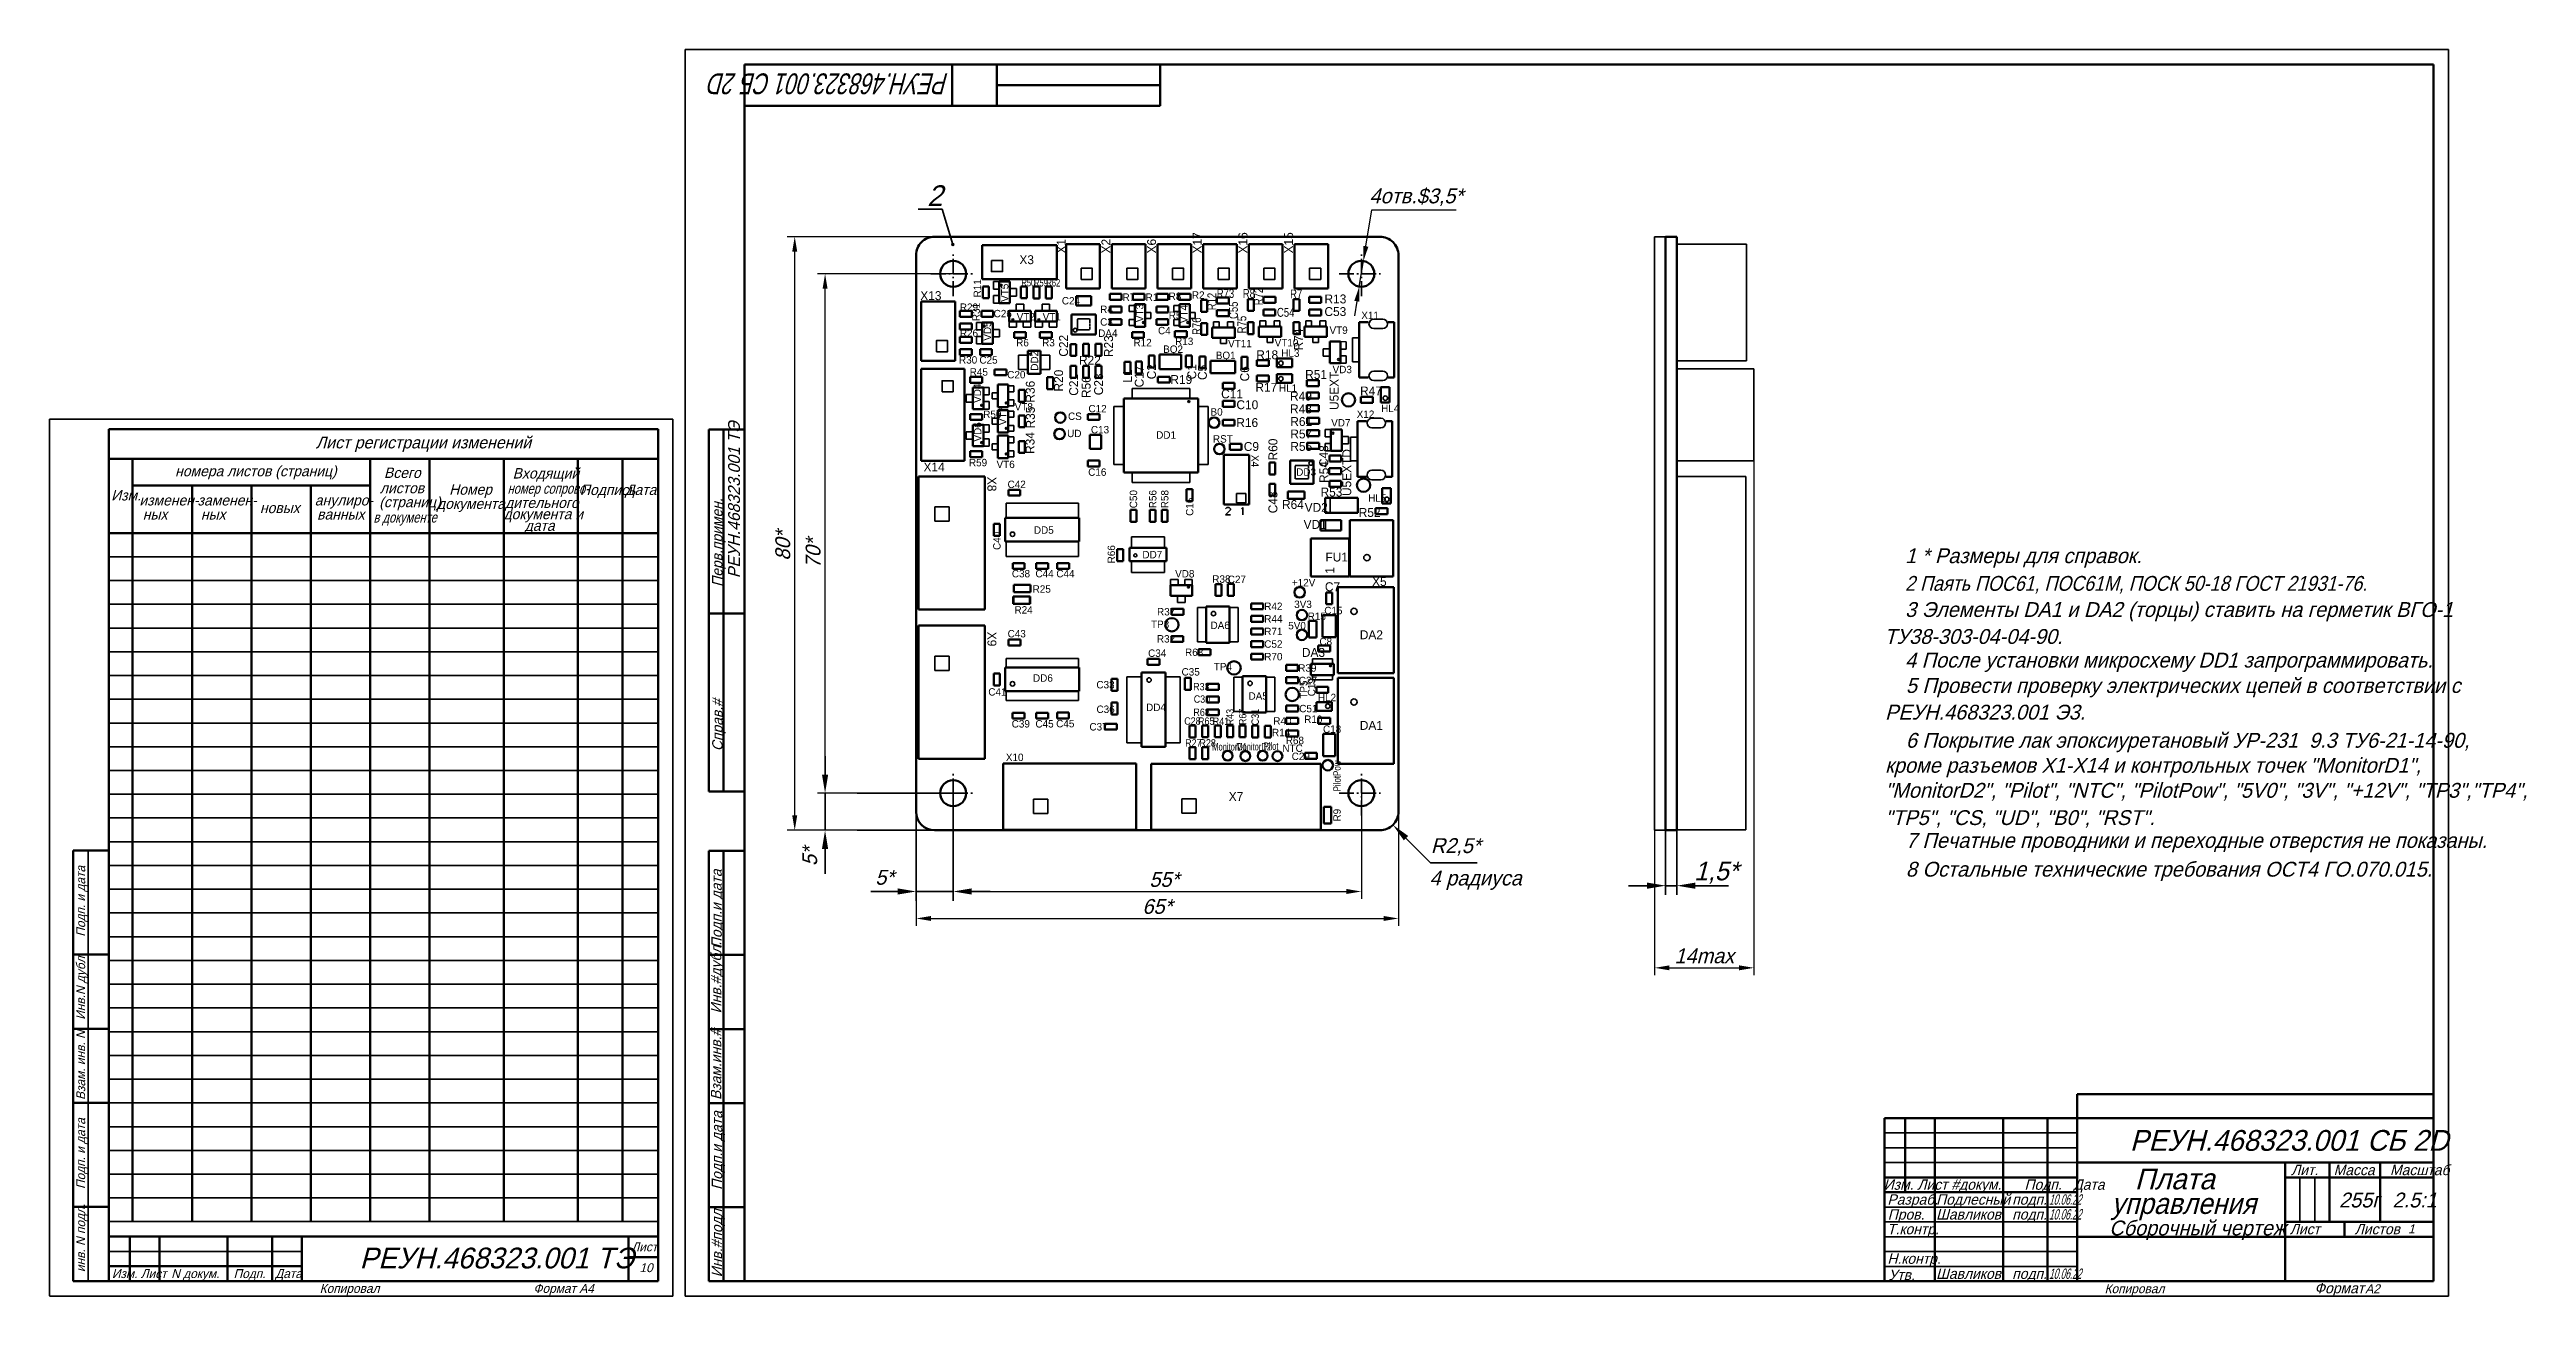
# Model space of a CAD drawing. Extents: x 23088 to 26685, y -1277 to -208.
# Drawn here: x 25658 to 26492, y -944 to -524 of the extents above; entities that cross this region are included whole.
import ezdxf

# ---------------------------------------------------------------- set-up
doc = ezdxf.new("R2010")
doc.units = 0
doc.header["$MEASUREMENT"] = 0
doc.linetypes.add('CNTR_ECKD_1', pattern=[7.5, 5, -1, 0.5, -1])
doc.linetypes.add('DASHED2', pattern=[0.375, 0.25, -0.125])
doc.layers.get('0').update_dxf_attribs({"linetype": 'CONTINUOUS', "lineweight": 50})
doc.layers.get('Defpoints').update_dxf_attribs({"color": 8, "linetype": 'CONTINUOUS'})
for name, color, linetype, lineweight in [('CENTER', 2, 'CNTR_ECKD_1', 35), ('CONTUR', 7, 'CONTINUOUS', 50), ('DIM', 1, 'CONTINUOUS', 35)]:
    doc.layers.add(name, color=color, linetype=linetype, lineweight=lineweight)
doc.layers.add('TEXT', color=1, linetype='CONTINUOUS')
doc.styles.add('ECKD', font='ec5cdwin.shx', dxfattribs={"oblique": 15})
doc.styles.get("Standard").update_dxf_attribs({"font": 'ec5cdwin.shx'})
doc.styles.add('ЕСКД', font='ec5cdwin.shx', dxfattribs={"oblique": 15})
doc.dimstyles.new('05', dxfattribs={"dimtxt": 5, "dimasz": 5, "dimexe": 2.5, "dimexo": 0, "dimgap": 1.5, "dimtad": 1, "dimtoh": 1, "dimlfac": 0.5, "dimtxsty": 'ECKD', "dimcen": -3, "dimdle": 1.25, "dimclrd": 256, "dimclre": 256, "dimclrt": 256, "dimaunit": 1, "dimadec": 0, "dimazin": 0, "dimtfac": 0.45, "dimtmove": 0, "dimatfit": 2, "dimfxl": 1, "dimtvp": 0.9, "dimtolj": 1, "dimtzin": 12, "dimarcsym": 1})

msp = doc.modelspace()

# ---------------------------------------------------------------- texts
at = {"style": 'ECKD', "oblique": 15}
msp.add_text('2', height=7, dxfattribs=at).set_placement((25953.17, -576.287))
at = {"layer": 'DIM', "style": 'ECKD', "oblique": 15, "width": 0.75}
msp.add_text('РЕУН.468323.001 СБ 2D', height=7, rotation=180, dxfattribs=at).set_placement((25960.537, -531.593))
at = {"layer": 'DIM'}
for s, height, rotation, p in [('X1', 3, 90, (25999.847, -592.279)), ('X2', 3, 90, (26014.903, -592.245)), ('X6', 3, 90, (26030.288, -592.245)), ('X17', 3, 90, (26045.673, -592.245)), ('X16', 3, 90, (26061.058, -592.245)), ('X15', 3, 90, (26076.443, -592.245)), ('R31', 2.5, 90, (25970.908, -615.053)), ('R11', 2.5, 90, (25971.34, -607.072)), ('VT5', 2.5, 90, (25980.567, -608.567)), ('VD5', 2.5, 90, (25974.738, -621.64)), ('VT3', 2.5, 90, (26026.008, -615.405)), ('VT4', 2.5, 90, (26040.895, -615.743)), ('DD2', 2.5, 90, (25990.579, -631.754)), ('С22', 3, 90, (26000.614, -627.033)), ('R23', 3, 90, (26015.785, -627.182)), ('R74', 3, 90, (26079.743, -624.938)), ('R20', 3, 90, (25998.955, -638.769)), ('С21', 3, 90, (26004.036, -640.201)), ('R56', 3, 90, (26008.245, -640.972)), ('С23', 3, 90, (26012.436, -640.024)), ('L1', 3, 90, (26022.189, -635.761)), ('С17', 3, 90, (26026.124, -637.379)), ('С2', 3, 90, (26030.256, -634.642)), ('С1', 3, 90, (26043.816, -634.668)), ('С5', 3, 90, (26047.389, -634.897)), ('С6', 3, 90, (26061.645, -635.353)), ('U5EXT', 3, 90, (26091.784, -644.995)), ('VD4', 2.5, 90, (25971.357, -642.595)), ('R36', 3, 90, (25989.42, -642.51)), ('VD6', 2.5, 90, (25971.448, -655.622)), ('VT7', 2.5, 90, (25979.877, -650.085)), ('R35', 3, 90, (25989.454, -651.215)), ('R34', 3, 90, (25989.339, -659.786)), ('R60', 3, 90, (26071.162, -661.983)), ('С48', 3, 90, (26088.256, -664.231)), ('U5EXTD', 3, 90, (26096.023, -673.982)), ('X4', 2.5, 270, (26062.409, -660.139)), ('R54', 3, 90, (26088.32, -669.559)), ('X8', 3, 270, (25973.487, -667.514)), ('C50', 2.5, 90, (26023.92, -678.089)), ('R56', 2.5, 90, (26030.425, -678.089)), ('R58', 2.5, 90, (26034.462, -678.089)), ('C16', 2.5, 90, (26042.862, -680.661)), ('С48', 3, 90, (26071.161, -679.795)), ('C40', 2.5, 90, (25977.926, -692.144)), ('R66', 2.5, 90, (26016.484, -696.662)), ('1', 3, 90, (26090.298, -700.133)), ('X9', 3, 270, (25973.503, -719.725)), ('TP5', 2.5, 90, (26081.217, -742.252)), ('C19', 2.5, 90, (26083.923, -741.451)), ('R9', 2.5, 90, (26092.507, -783.627))]:
    msp.add_text(s, height=height, rotation=rotation, dxfattribs=at).set_placement(p)
for s, height, p in [('X3', 3, (25984.252, -595.857)), ('X13', 3, (25950.863, -607.961)), ('R29', 2.5, (25964.189, -611.599)), ('C24', 2.5, (25998.56, -609.428)), ('R7', 2.5, (26018.985, -608.217)), ('R1', 2.5, (26026.763, -608.217)), ('R8', 2.5, (26034.53, -607.915)), ('R2', 2.5, (26042.356, -607.513)), ('R13', 3, (26087.031, -609.08)), ('С26', 2.5, (25975.575, -613.762)), ('VT2', 2.5, (25983.338, -614.834)), ('VT1', 2.5, (25992.088, -614.834)), ('С3', 2.5, (26011.457, -616.573)), ('R4', 2.5, (26011.457, -612.323)), ('С4', 2.5, (26030.95, -619.488)), ('R5', 2.5, (26034.562, -614.356)), ('С53', 3, (26087.013, -613.33)), ('VT9', 2.5, (26088.721, -619.349)), ('X11', 2.5, (26099.428, -614.365)), ('R26', 2.5, (25964.189, -620.349)), ('R6', 2.5, (25983.163, -623.548)), ('R3', 2.5, (25991.913, -623.548)), ('DA4', 2.5, (26010.787, -620.37)), ('R12', 2.5, (26022.678, -623.538)), ('BQ2', 2.5, (26032.678, -625.746)), ('R13', 2.5, (26036.703, -623.096)), ('BQ1', 2.5, (26050.407, -627.838)), ('VT11', 2.5, (26054.547, -623.854)), ('R18', 3, (26064.052, -627.895)), ('VT10', 2.5, (26070.24, -623.567)), ('HL3', 2.5, (26072.463, -627.072)), ('R30', 2.5, (25963.912, -629.352)), ('R45', 2.5, (25967.52, -633.434)), ('С25', 2.5, (25970.779, -629.38)), ('С20', 2.5, (25980.154, -634.344)), ('R22', 3, (26004.331, -629.747)), ('R19', 3, (26035.112, -636.234)), ('R51', 3, (26080.515, -634.52)), ('VD3', 2.5, (26089.759, -632.599)), ('С11', 3, (26052.205, -641.067)), ('С10', 3, (26057.362, -644.717)), ('R17', 3, (26063.757, -638.84)), ('HL1', 2.5, (26071.691, -638.844)), ('R49', 3, (26075.424, -641.809)), ('R47', 3, (26099.016, -640.075)), ('R50', 2.5, (25972.066, -647.703)), ('VT8', 2.5, (25982.658, -645.16)), ('CS', 2.5, (26000.63, -648.34)), ('С12', 2.5, (26007.516, -645.787)), ('С13', 2.5, (26008.347, -652.877)), ('B0', 2.5, (26048.632, -646.892)), ('R16', 3, (26057.309, -650.726)), ('R48', 3, (26075.424, -646.128)), ('R61', 3, (26075.503, -650.366)), ('VD7', 2.5, (26089.283, -650.537)), ('X12', 2.5, (26097.88, -647.672)), ('HL4', 2.5, (26106.11, -645.686)), ('UD', 2.5, (26000.326, -654.138)), ('DD1', 2.5, (26030.338, -654.657)), ('RST', 2.5, (26049.434, -655.977)), ('С9', 3, (26059.84, -658.792)), ('R57', 3, (26075.516, -654.563)), ('R55', 3, (26075.516, -658.754)), ('X14', 3, (25951.945, -665.698)), ('R59', 2.5, (25967.256, -663.948)), ('VT6', 2.5, (25976.552, -664.567)), ('С16', 2.5, (26007.42, -667.166)), ('DD3', 2.5, (26077.501, -667.146)), ('C42', 2.5, (25980.271, -671.286)), ('R64', 3, (26072.713, -678.331)), ('R53', 3, (26085.696, -674.14)), ('HL5', 2.5, (26101.733, -675.911)), ('DD5', 2.5, (25989.136, -686.685)), ('VD1', 3, (26079.986, -685.04)), ('VD2', 3, (26080.352, -679.295)), ('R52', 3, (26098.551, -680.999)), ('DD7', 2.5, (26025.688, -694.968)), ('C38', 2.5, (25981.715, -701.376)), ('C44', 2.5, (25989.652, -701.376)), ('C44', 2.5, (25996.698, -701.376)), ('VD8', 2.5, (26036.712, -701.415)), ('R38', 2.5, (26049.232, -703.199)), ('C27', 2.5, (26054.45, -703.293)), ('FU1', 3, (26087.356, -696.026)), ('R25', 2.5, (25988.715, -706.555)), ('+12V', 2.5, (26076.037, -704.392)), ('3V3', 2.5, (26076.816, -711.703)), ('C7', 3, (26087.162, -706.032)), ('X5', 3, (26103.061, -704.289)), ('R24', 2.5, (25982.602, -713.589)), ('TP3', 2.5, (26028.586, -718.429)), ('R37', 2.5, (26030.617, -714.208)), ('DA6', 2.5, (26048.633, -718.785)), ('R42', 2.5, (26066.741, -712.365)), ('R44', 2.5, (26066.741, -716.607)), ('5V0', 2.5, (26074.805, -718.897)), ('R15', 2.5, (26081.373, -715.756)), ('C15', 2.5, (26086.954, -713.793)), ('C43', 2.5, (25980.287, -721.609)), ('C34', 2.5, (26027.604, -728.167)), ('R32', 2.5, (26030.572, -723.338)), ('R63', 2.5, (26040.056, -727.855)), ('C52', 2.5, (26066.741, -725.092)), ('R71', 2.5, (26066.741, -720.85)), ('DA3', 3, (26079.41, -728.174)), ('C8', 2.5, (26085.319, -724.271)), ('DA2', 3, (26098.922, -722.222)), ('DD6', 2.5, (25988.838, -736.541)), ('C35', 2.5, (26038.879, -734.46)), ('TP4', 2.5, (26049.724, -732.714)), ('R70', 2.5, (26066.741, -729.335)), ('R39', 2.5, (26078.185, -733.164)), ('C41', 2.5, (25973.781, -741.227)), ('C33', 2.5, (26010.188, -738.792)), ('DA5', 2.5, (26061.438, -742.602)), ('С27', 2.5, (26078.372, -737.373)), ('HL2', 2.5, (26084.802, -743.106)), ('C39', 2.5, (25981.657, -751.968)), ('C45', 2.5, (25989.655, -751.968)), ('C45', 2.5, (25996.641, -751.908)), ('C37', 2.5, (26007.85, -752.971)), ('C36', 2.5, (26010.226, -747.059)), ('DD4', 2.5, (26026.934, -746.421)), ('R40', 2.5, (26069.785, -751.011)), ('C51', 2.5, (26078.519, -746.835)), ('R10', 2.5, (26080.192, -750.417)), ('DA1', 3, (26098.922, -752.747)), ('R14', 2.5, (26069.347, -754.897)), ('NTC', 2.5, (26072.837, -760.189)), ('R68', 2.5, (26073.985, -757.575)), ('C18', 2.5, (26086.515, -753.75)), ('X10', 2.5, (25979.687, -763.267)), ('C29', 2.5, (26075.976, -762.927)), ('X7', 3, (26054.768, -776.706))]:
    msp.add_text(s, height=height, dxfattribs=at).set_placement(p)
for s, height, width, p in [('R50', 2.5, 0.7, (25984.917, -603.337)), ('R59', 2.5, 0.7, (25989.15, -603.389)), ('R62', 2.5, 0.7, (25993.339, -603.389)), ('R73', 3, 0.8, (26050.727, -607.219)), ('R8', 3, 0.8, (26059.493, -607.239)), ('R7', 3, 0.8, (26075.438, -607.403)), ('С54', 3, 0.8, (26071.012, -613.589)), ('R33', 2.5, 0.9, (26042.786, -739.449)), ('C30', 2.5, 0.9, (26042.985, -743.623)), ('C28', 2.5, 0.9, (26039.776, -751.033)), ('R68', 2.5, 0.9, (26042.861, -748.071)), ('R65', 2.5, 0.9, (26044.424, -751.059)), ('R41', 2.5, 0.9, (26049.39, -751.107)), ('R27', 2.5, 0.9, (26040.099, -758.416)), ('R28', 2.5, 0.9, (26044.906, -758.383)), ('MonitorD1', 2.5, 0.7, (26049.198, -759.712)), ('MonitorD2', 2.5, 0.7, (26057.278, -759.673)), ('Pilot', 2.5, 0.7, (26066.564, -759.512))]:
    msp.add_text(s, height=height, dxfattribs=dict(at, width=width)).set_placement(p)
for s, height, width, p in [('R12', 3, 0.8, (26050.562, -611.394)), ('С55', 3, 0.8, (26057.841, -614.328)), ('R72', 3, 0.8, (26066.303, -609.701)), ('R76', 3, 0.8, (26045.464, -619.694)), ('R75', 3, 0.8, (26060.712, -619.157)), ('R43', 2.5, 0.9, (26056.438, -751.217)), ('R67', 2.5, 0.9, (26060.716, -751.139)), ('C31', 2.5, 0.9, (26064.923, -751.204)), ('PilotPow', 2.5, 0.8, (26092.475, -773.477))]:
    msp.add_text(s, height=height, rotation=90, dxfattribs=dict(at, width=width)).set_placement(p)
at = {"layer": 'DIM', "style": 'ECKD', "oblique": 15}
for s, height, p in [('РЕУН.468323.001 ТЭ', 4, (25890.126, -701.649)), ('Перв.примен.', 3.5, (25884.21, -704.549)), ('Справ.#', 3.5, (25884.283, -759.913)), ('Подп. и дата', 3, (25669.546, -822.449)), ('Подп.и дата', 3.5, (25883.974, -826.317)), ('Взам.инв.#    Инв.#дубл.', 3.5, (25883.816, -877.455)), ('Инв.N дубл.', 3, (25669.546, -850.449)), ('Взам. инв. N', 3, (25669.546, -877.449)), ('Подп. и дата', 3, (25669.546, -907.449)), ('Инв.#подл.    Подп.и дата', 3.5, (25884.116, -937.189)), ('инв. N подл.', 3, (25669.546, -935.449))]:
    msp.add_text(s, height=height, rotation=90, dxfattribs=at).set_placement(p)
at = {"layer": 'DIM', "oblique": 15}
for s, height, style, p in [('Лист регистрации изменений', 4, 'ECKD', (25747.214, -657.929)), ('номера листов (страниц)', 3.5, 'ECKD', (25699.843, -667.32)), ('Всего', 3.5, 'ECKD', (25770.205, -667.885)), ('Входящий', 3.5, 'ECKD', (25813.549, -668.075)), ('Изм.', 3.5, 'ECKD', (25678.305, -675.48)), ('изменен-', 3.5, 'ECKD', (25687.813, -677.16)), ('заменен-', 3.5, 'ECKD', (25707.426, -677.16)), ('анулиро-', 3.5, 'ECKD', (25746.888, -677.148)), ('листов', 3.5, 'ECKD', (25768.817, -673.049)), ('(страниц)', 3.5, 'ECKD', (25768.613, -677.735)), ('документа', 3.5, 'ECKD', (25788.07, -678.318)), ('Номер', 3.5, 'ECKD', (25792.17, -673.537)), ('дительного', 3.5, 'ECKD', (25811.014, -677.992)), ('Подпись', 3.5, 'ECKD', (25836.247, -673.637)), ('Дата', 3.5, 'ECKD', (25851.422, -673.637)), ('ных', 3.5, 'ECKD', (25688.957, -681.902)), ('ных', 3.5, 'ECKD', (25708.537, -681.902)), ('новых', 3.5, 'ECKD', (25728.413, -679.738)), ('ванных', 3.5, 'ECKD', (25747.674, -681.902)), ('документа и', 3.5, 'ECKD', (25810.465, -681.79)), ('дата', 3.5, 'ECKD', (25817.605, -685.705)), ('1 * Размеры для справок.', 5, 'ЕСКД', (26282.617, -696.595)), ('3 Элементы DA1 и DA2 (торцы) ставить на герметик ВГО-1 ', 5, 'ЕСКД', (26282.617, -714.722)), ('ТУ38-303-04-04-90.', 5, 'ЕСКД', (26275.617, -723.796)), ('4 После установки микросхему DD1 запрограммировать.', 5, 'ЕСКД', (26282.617, -731.759)), ('5 Провести проверку электрических цепей в соответствии с', 5, 'ЕСКД', (26282.867, -740.321)), ('РЕУН.468323.001 Э3.', 5, 'ЕСКД', (26275.867, -749.295)), ('6 Покрытие лак эпоксиуретановый УР-231  9.3 ТУ6-21-14-90,', 5, 'ЕСКД', (26282.867, -758.787)), ('кроме разъемов X1-X14 и контрольных точек "MonitorD1",', 5, 'ЕСКД', (26275.867, -767.206)), ('"MonitorD2", "Pilot", "NTC", "PilotPow", "5V0", "3V", "+12V", "TP3","TP4",', 5, 'ЕСКД', (26275.867, -775.632)), ('"TP5", "CS, "UD", "B0", "RST".', 5, 'ЕСКД', (26275.867, -784.818)), ('7 Печатные проводники и переходные отверстия не показаны.', 5, 'ЕСКД', (26282.867, -792.512)), ('8 Остальные технические требования ОСТ4 ГО.070.015.', 5, 'ЕСКД', (26282.867, -802.208)), ('РЕУН.468323.001 СБ 2D', 7, 'ECKD', (26358.326, -894.575)), ('Плата', 7, 'ECKD', (26359.993, -907.556)), ('Подлесный', 3.5, 'ECKD', (26293.058, -912.733)), ('Шавликов', 3.5, 'ECKD', (26293.058, -917.733)), ('подп.', 3.5, 'ECKD', (26318.676, -912.733)), ('подп.', 3.5, 'ECKD', (26318.676, -917.733)), ('Сборочный чертеж', 5, 'ECKD', (26351.365, -923.088)), ('Лист', 3, 'ECKD', (25853.546, -928.449)), ('Изм. Лист', 3, 'ECKD', (25678.546, -937.449)), ('N докум.', 3, 'ECKD', (25698.546, -937.449)), ('Подп.', 3, 'ECKD', (25719.546, -937.449)), ('Дата', 3, 'ECKD', (25733.546, -937.449)), ('РЕУН.468323.001 ТЭ', 7, 'ECKD', (25761.995, -934.203)), ('Шавликов', 3.5, 'ECKD', (26293.058, -937.733)), ('Копировал', 3, 'ECKD', (25748.546, -942.449)), ('Формат A4', 3, 'ECKD', (25820.546, -942.449)), ('подп.', 3.5, 'ECKD', (26318.676, -937.733)), ('Копировал', 3, 'ECKD', (26349.81, -942.547)), ('A2', 3, 'ECKD', (26437.617, -942.547))]:
    msp.add_text(s, height=height, dxfattribs=dict(at, style=style)).set_placement(p)
for s, height, style, width, p in [('номер сопрово-', 3.5, 'ECKD', 0.8, (25811.829, -673.204)), ('в документе', 3.5, 'ECKD', 0.8, (25766.666, -682.904)), ('2 Паять ПОС61, ПОС61М, ПОСК 50-18 ГОСТ 21931-76.', 5, 'ЕСКД', 0.9, (26282.617, -705.909)), ('10.06.22', 3.5, 'ECKD', 0.6, (26331.058, -912.733)), ('10.06.22', 3.5, 'ECKD', 0.6, (26331.058, -917.733)), ('управления', 7, 'ECKD', 0.95, (26352.103, -915.847)), ('10.06.22', 3.5, 'ECKD', 0.6, (26331.058, -937.733))]:
    msp.add_text(s, height=height, dxfattribs=dict(at, style=style, width=width)).set_placement(p)
at = {"layer": 'DIM', "insert": (25913.635, -795.465), "char_height": 5, "attachment_point": 5, "rotation": 90, "style": 'ECKD'}
msp.add_mtext('\\A1;5*', dxfattribs=at)
at = {"layer": 'DIM', "attachment_point": 5, "style": 'ECKD'}
for s, insert, char_height in [('\\A1;R2,5*', (26131.217, -792.224), 5), ('\\A1;5*', (25938.849, -802.462), 5), ('\\A1;1,5*', (26218.97, -800.904), 6.25)]:
    msp.add_mtext(s, dxfattribs=dict(at, insert=insert, char_height=char_height))
at = {"layer": 'TEXT', "oblique": 15}
msp.add_text('4 радиуса', height=5, dxfattribs=at).set_placement((26122.399, -805.181))
at = {"layer": 'TEXT', "style": 'ECKD', "oblique": 15}
for s, height, p in [('Лит.    Масса    Масштаб', 3.5, (26412.637, -902.782)), ('Изм. Лист #докум.      Подп.   Дата', 3.5, (26275.386, -907.704)), ('Разраб.', 3.5, (26276.646, -912.74)), ('255г', 5, (26428.798, -913.666)), ('2.5:1', 5, (26446.798, -913.666)), ('Пров.', 3.5, (26276.76, -917.776)), ('Т.контр.', 3.5, (26276.531, -922.698)), ('Лист         Листов', 3.5, (26412.179, -922.697)), ('1', 3, (26452.049, -922.383)), ('10', 3, (25856.274, -935.464)), ('Н.контр.', 3.5, (26276.646, -932.656)), ('Утв.', 3.5, (26276.99, -938.15)), ('Формат', 3.5, (26420.514, -942.596))]:
    msp.add_text(s, height=height, dxfattribs=at).set_placement(p)

# ---------------------------------------------------------------- blocks, each defined once
blk = doc.blocks.new('*D683')
at = {"layer": 'Defpoints', "color": 0, "transparency": 16777216}
for p in [(25949.44, -780.35), (26111.94, -780.35), (26111.94, -816.3)]:
    blk.add_point(p, dxfattribs=at)
at = {"layer": 'DIM', "lineweight": -2, "transparency": 16777216}
for p, q in [((25949.44, -780.35), (25949.44, -818.8)), ((26111.94, -780.35), (26111.94, -818.8)), ((25954.44, -816.3), (26106.94, -816.3))]:
    blk.add_line(p, q, dxfattribs=at)
at = {"layer": 'DIM', "transparency": 16777216}
for points in [[(25954.44, -815.47), (25954.44, -817.13), (25949.44, -816.3)], [(26106.94, -815.47), (26106.94, -817.13), (26111.94, -816.3)]]:
    blk.add_solid(points, dxfattribs=at)
at = {"layer": 'DIM', "transparency": 16777216, "insert": (26030.69, -812.29), "char_height": 5, "attachment_point": 5, "style": 'ECKD'}
blk.add_mtext('\\A1;65*', dxfattribs=at)
blk = doc.blocks.new('*D684')
at = {"layer": 'Defpoints', "color": 0, "transparency": 16777216}
for p in [(25908.57, -586.6), (25955.69, -586.6), (25955.69, -786.6)]:
    blk.add_point(p, dxfattribs=at)
at = {"layer": 'DIM', "lineweight": -2, "transparency": 16777216}
for p, q in [((25955.69, -586.6), (25906.07, -586.6)), ((25908.57, -781.6), (25908.57, -591.6)), ((25955.69, -786.6), (25906.07, -786.6))]:
    blk.add_line(p, q, dxfattribs=at)
at = {"layer": 'DIM', "transparency": 16777216}
for points in [[(25907.74, -591.6), (25909.41, -591.6), (25908.57, -586.6)], [(25907.74, -781.6), (25909.41, -781.6), (25908.57, -786.6)]]:
    blk.add_solid(points, dxfattribs=at)
at = {"layer": 'DIM', "transparency": 16777216, "insert": (25904.57, -690.72), "char_height": 5, "attachment_point": 5, "rotation": 90, "style": 'ECKD'}
blk.add_mtext('\\A1;80*', dxfattribs=at)
blk = doc.blocks.new('*D685')
at = {"layer": 'Defpoints', "color": 0, "transparency": 16777216}
for p in [(26100.16, -594.78), (26098.72, -603.42)]:
    blk.add_point(p, dxfattribs=at)
at = {"layer": 'DIM', "lineweight": -2, "transparency": 16777216}
for p, q in [((26100.98, -589.85), (26103.01, -577.59)), ((26103.01, -577.59), (26131.35, -577.59)), ((26098.72, -603.42), (26100.16, -594.78)), ((26097.9, -608.35), (26097.08, -613.28))]:
    blk.add_line(p, q, dxfattribs=at)
at = {"layer": 'DIM', "transparency": 16777216}
for points in [[(26100.15, -589.71), (26101.8, -589.99), (26100.16, -594.78)], [(26097.08, -608.21), (26098.73, -608.48), (26098.72, -603.42)]]:
    blk.add_solid(points, dxfattribs=at)
at = {"layer": 'DIM', "transparency": 16777216, "insert": (26117.93, -573.33), "char_height": 5, "attachment_point": 5, "style": 'ECKD'}
blk.add_mtext('\\A1;4отв.$3,5*', dxfattribs=at)
blk = doc.blocks.new('*D686')
at = {"layer": 'Defpoints', "color": 0, "transparency": 16777216}
for p in [(25918.79, -599.1), (25961.94, -599.1), (25961.94, -774.1)]:
    blk.add_point(p, dxfattribs=at)
at = {"layer": 'DIM', "lineweight": -2, "transparency": 16777216}
for p, q in [((25961.94, -599.1), (25916.29, -599.1)), ((25918.79, -769.1), (25918.79, -604.1)), ((25961.94, -774.1), (25916.29, -774.1))]:
    blk.add_line(p, q, dxfattribs=at)
at = {"layer": 'DIM', "transparency": 16777216}
for points in [[(25917.96, -604.1), (25919.63, -604.1), (25918.79, -599.1)], [(25917.96, -769.1), (25919.63, -769.1), (25918.79, -774.1)]]:
    blk.add_solid(points, dxfattribs=at)
at = {"layer": 'DIM', "transparency": 16777216, "insert": (25914.79, -693.32), "char_height": 5, "attachment_point": 5, "rotation": 90, "style": 'ECKD'}
blk.add_mtext('\\A1;70*', dxfattribs=at)
blk = doc.blocks.new('*D687')
at = {"layer": 'Defpoints', "color": 0, "transparency": 16777216}
for p in [(25961.94, -774.1), (26099.44, -774.1), (26099.44, -807.21)]:
    blk.add_point(p, dxfattribs=at)
at = {"layer": 'DIM', "lineweight": -2, "transparency": 16777216}
for p, q in [((25961.94, -774.1), (25961.94, -809.71)), ((26099.44, -774.1), (26099.44, -809.71)), ((25966.94, -807.21), (26094.44, -807.21))]:
    blk.add_line(p, q, dxfattribs=at)
at = {"layer": 'DIM', "transparency": 16777216}
for points in [[(25966.94, -806.37), (25966.94, -808.04), (25961.94, -807.21)], [(26094.44, -806.37), (26094.44, -808.04), (26099.44, -807.21)]]:
    blk.add_solid(points, dxfattribs=at)
at = {"layer": 'DIM', "transparency": 16777216, "insert": (26033.03, -803.2), "char_height": 5, "attachment_point": 5, "style": 'ECKD'}
blk.add_mtext('\\A1;55*', dxfattribs=at)
blk = doc.blocks.new('*D688')
at = {"layer": 'Defpoints', "color": 0, "transparency": 16777216}
for p in [(26231.7, -662.11), (26198.2, -786.6), (26231.7, -832.93)]:
    blk.add_point(p, dxfattribs=at)
at = {"layer": 'DIM', "lineweight": -2, "transparency": 16777216}
for p, q in [((26231.7, -662.11), (26231.7, -835.43)), ((26198.2, -786.6), (26198.2, -835.43)), ((26203.2, -832.93), (26226.7, -832.93))]:
    blk.add_line(p, q, dxfattribs=at)
at = {"layer": 'DIM', "transparency": 16777216}
for points in [[(26203.2, -832.1), (26203.2, -833.76), (26198.2, -832.93)], [(26226.7, -832.1), (26226.7, -833.76), (26231.7, -832.93)]]:
    blk.add_solid(points, dxfattribs=at)
at = {"layer": 'DIM', "transparency": 16777216, "insert": (26214.95, -828.93), "char_height": 5, "attachment_point": 5, "style": 'ECKD'}
blk.add_mtext('\\A1;14max', dxfattribs=at)

# ---------------------------------------------------------------- dimensions: what is measured, and where the dimension line sits
at = {"layer": 'DIM'}
dim = msp.add_diameter_dim_2p(p1=(26098.722, -603.415), p2=(26100.156, -594.783), text='4отв.$3,5*', dimstyle='05', dxfattribs=at)
dim.commit()
dim.dimension.update_dxf_attribs({"geometry": '*D685', "text_midpoint": (26117.929, -577.594), "dimtype": 163})
for base, p1, p2, text, picture, middle in [((25908.574, -586.599), (25955.689, -786.599), (25955.689, -586.599), '80*', '*D684', (25908.574, -690.725)), ((25918.793, -599.099), (25961.939, -774.099), (25961.939, -599.099), '70*', '*D686', (25918.793, -693.317))]:
    dim = msp.add_linear_dim(base=base, p1=p1, p2=p2, angle=90, text=text, dimstyle='05', dxfattribs=at)
    dim.commit()
    dim.dimension.update_dxf_attribs({"geometry": picture, "text_midpoint": middle, "dimtype": 160})
for base, p1, p2, text, picture, middle in [((26231.698, -832.929), (26198.198, -786.599), (26231.698, -662.105), '14max', '*D688', (26214.948, -832.929)), ((26099.439, -807.208), (25961.939, -774.099), (26099.439, -774.099), '55*', '*D687', (26033.034, -807.208)), ((26111.939, -816.3), (25949.443, -780.353), (26111.939, -780.349), '65*', '*D683', (26030.691, -816.3))]:
    dim = msp.add_linear_dim(base=base, p1=p1, p2=p2, text=text, dimstyle='05', dxfattribs=at)
    dim.commit()
    dim.dimension.update_dxf_attribs({"geometry": picture, "text_midpoint": middle, "dimtype": 160})

# ---------------------------------------------------------------- hatches: boundary and pattern name
at = {"layer": 'DIM'}
msp.add_hatch(color=256, dxfattribs=at).paths.add_polyline_path([(25961.517, -589.224, 1), (25962.184, -589.224, 1)])

# ---------------------------------------------------------------- linework, layer by layer
for p, q in [((25976.618, -528.547), (25976.618, -542.547)), ((26031.617, -528.547), (26031.617, -542.547)), ((25976.618, -535.547), (26031.617, -535.547)), ((25955.689, -586.599), (26105.689, -586.599)), ((25971.689, -589.489), (25971.689, -600.919)), ((25971.689, -589.489), (25996.814, -589.489)), ((25996.814, -589.489), (25996.814, -600.919)), ((25999.954, -589.099), (26011.384, -589.099)), ((25999.954, -604.099), (25999.954, -589.099)), ((26011.384, -604.099), (26011.384, -589.099)), ((26015.339, -589.099), (26026.769, -589.099)), ((26015.339, -604.099), (26015.339, -589.099)), ((26026.769, -604.099), (26026.769, -589.099)), ((26030.724, -589.099), (26042.154, -589.099)), ((26030.724, -604.099), (26030.724, -589.099)), ((26042.154, -604.099), (26042.154, -589.099)), ((26046.109, -589.099), (26057.539, -589.099)), ((26046.109, -604.099), (26046.109, -589.099)), ((26057.539, -604.099), (26057.539, -589.099)), ((26061.494, -604.099), (26061.494, -589.099)), ((26061.494, -589.099), (26072.924, -589.099)), ((26072.924, -604.099), (26072.924, -589.099)), ((26076.879, -589.099), (26088.309, -589.099)), ((26076.879, -604.099), (26076.879, -589.099)), ((26088.309, -604.099), (26088.309, -589.099)), ((26201.948, -586.599), (26205.698, -586.599)), ((26201.948, -786.599), (26201.948, -586.599)), ((26205.698, -586.599), (26205.698, -786.599)), ((25949.443, -592.845), (25949.443, -780.353)), ((26111.939, -780.349), (26111.939, -592.849)), ((25951.204, -628.474), (25951.204, -608.474)), ((25951.204, -608.474), (25962.634, -608.474)), ((25962.634, -628.474), (25962.634, -608.474)), ((25971.689, -600.919), (25996.814, -600.919)), ((25971.939, -603.349), (25973.939, -603.349)), ((25971.939, -607.349), (25971.939, -603.349)), ((25971.939, -607.349), (25973.939, -607.349)), ((25973.939, -607.349), (25973.939, -603.349)), ((25981.068, -601.72), (25977.463, -601.72)), ((25977.463, -608.999), (25977.463, -601.72)), ((25981.068, -608.999), (25977.463, -608.999)), ((25981.068, -608.999), (25981.068, -601.72)), ((25984.757, -603.349), (25986.757, -603.349)), ((25984.757, -607.349), (25984.757, -603.349)), ((25984.757, -607.349), (25986.757, -607.349)), ((25986.757, -607.349), (25986.757, -603.349)), ((25988.99, -603.401), (25990.99, -603.401)), ((25988.99, -607.401), (25988.99, -603.401)), ((25988.99, -607.401), (25990.99, -607.401)), ((25990.99, -607.401), (25990.99, -603.401)), ((25993.179, -603.401), (25995.179, -603.401)), ((25993.179, -607.401), (25993.179, -603.401)), ((25993.179, -607.401), (25995.179, -607.401)), ((25995.179, -607.401), (25995.179, -603.401)), ((25999.954, -604.099), (26011.384, -604.099)), ((26003.421, -606.696), (26008.421, -606.696)), ((26003.421, -609.821), (26003.421, -606.696)), ((26008.421, -609.821), (26008.421, -606.696)), ((26014.689, -607.849), (26014.689, -605.849)), ((26014.689, -605.849), (26018.689, -605.849)), ((26014.689, -607.849), (26018.689, -607.849)), ((26015.339, -604.099), (26026.769, -604.099)), ((26018.689, -607.849), (26018.689, -605.849)), ((26022.439, -607.849), (26022.439, -605.849)), ((26022.439, -605.849), (26026.439, -605.849)), ((26022.439, -607.849), (26026.439, -607.849)), ((26026.439, -607.849), (26026.439, -605.849)), ((26030.384, -605.849), (26034.384, -605.849)), ((26030.384, -607.849), (26030.384, -605.849)), ((26030.384, -607.849), (26034.384, -607.849)), ((26030.724, -604.099), (26042.154, -604.099)), ((26034.384, -607.849), (26034.384, -605.849)), ((26037.884, -605.881), (26041.884, -605.881)), ((26037.884, -607.881), (26037.884, -605.881)), ((26037.884, -607.881), (26041.884, -607.881)), ((26041.884, -607.881), (26041.884, -605.881)), ((26045.495, -607.887), (26047.495, -607.887)), ((26045.495, -611.887), (26045.495, -607.887)), ((26046.109, -604.099), (26057.539, -604.099)), ((26047.495, -611.887), (26047.495, -607.887)), ((26050.786, -609.137), (26050.786, -607.137)), ((26050.786, -607.137), (26054.786, -607.137)), ((26054.786, -609.137), (26054.786, -607.137)), ((26061.188, -607.599), (26063.188, -607.599)), ((26061.188, -611.599), (26061.188, -607.599)), ((26061.494, -604.099), (26072.924, -604.099)), ((26063.188, -611.599), (26063.188, -607.599)), ((26066.479, -608.849), (26066.479, -606.849)), ((26066.479, -606.849), (26070.479, -606.849)), ((26066.479, -608.849), (26070.479, -608.849)), ((26070.479, -608.849), (26070.479, -606.849)), ((26076.59, -607.599), (26078.59, -607.599)), ((26076.59, -611.599), (26076.59, -607.599)), ((26076.879, -604.099), (26088.309, -604.099)), ((26078.59, -611.599), (26078.59, -607.599)), ((26081.882, -608.849), (26081.882, -606.849)), ((26081.882, -606.849), (26085.882, -606.849)), ((26081.882, -608.849), (26085.882, -608.849)), ((26085.882, -608.849), (26085.882, -606.849)), ((25964.189, -613.599), (25964.189, -611.599)), ((25964.189, -611.599), (25968.189, -611.599)), ((25964.189, -613.599), (25968.189, -613.599)), ((25964.189, -615.849), (25968.189, -615.849)), ((25964.189, -617.849), (25964.189, -615.849)), ((25968.189, -613.599), (25968.189, -611.599)), ((25968.189, -617.849), (25968.189, -615.849)), ((25971.431, -613.599), (25971.431, -611.599)), ((25971.431, -611.599), (25975.431, -611.599)), ((25971.431, -613.599), (25975.431, -613.599)), ((25975.302, -615.475), (25971.697, -615.475)), ((25971.697, -622.754), (25971.697, -615.475)), ((25975.302, -622.754), (25975.302, -615.475)), ((25975.431, -613.599), (25975.431, -611.599)), ((25980.81, -611.595), (25980.81, -615.2)), ((25988.089, -611.595), (25980.81, -611.595)), ((25988.089, -615.2), (25980.81, -615.2)), ((25988.089, -611.595), (25988.089, -615.2)), ((25989.56, -611.595), (25989.56, -615.2)), ((25996.839, -611.595), (25989.56, -611.595)), ((25996.839, -615.2), (25989.56, -615.2)), ((25996.839, -611.595), (25996.839, -615.2)), ((26001.848, -612.763), (26009.993, -612.763)), ((26001.848, -619.513), (26001.848, -612.763)), ((26003.421, -609.821), (26008.421, -609.821)), ((26009.993, -612.763), (26009.993, -619.513)), ((26014.689, -610.099), (26018.689, -610.099)), ((26014.689, -612.099), (26014.689, -610.099)), ((26014.689, -612.099), (26018.689, -612.099)), ((26014.689, -614.349), (26018.689, -614.349)), ((26014.689, -616.349), (26014.689, -614.349)), ((26014.689, -616.349), (26018.689, -616.349)), ((26018.689, -612.099), (26018.689, -610.099)), ((26018.689, -616.349), (26018.689, -614.349)), ((26023.134, -609.347), (26026.634, -609.347)), ((26023.134, -616.947), (26023.134, -609.347)), ((26023.134, -616.947), (26026.634, -616.947)), ((26026.634, -616.947), (26026.634, -609.347)), ((26030.384, -612.099), (26030.384, -610.099)), ((26030.384, -610.099), (26034.384, -610.099)), ((26030.384, -612.099), (26034.384, -612.099)), ((26030.384, -614.349), (26034.384, -614.349)), ((26030.384, -616.349), (26030.384, -614.349)), ((26030.384, -616.349), (26034.384, -616.349)), ((26034.384, -612.099), (26034.384, -610.099)), ((26034.384, -616.349), (26034.384, -614.349)), ((26038.134, -609.347), (26041.634, -609.347)), ((26038.134, -616.947), (26038.134, -609.347)), ((26038.134, -616.947), (26041.634, -616.947)), ((26041.634, -616.947), (26041.634, -609.347)), ((26045.464, -615.694), (26047.464, -615.694)), ((26045.464, -619.694), (26045.464, -615.694)), ((26045.495, -611.887), (26047.495, -611.887)), ((26047.464, -619.694), (26047.464, -615.694)), ((26049.169, -617.164), (26056.769, -617.164)), ((26049.169, -620.664), (26049.169, -617.164)), ((26050.768, -611.387), (26054.768, -611.387)), ((26050.768, -613.387), (26050.768, -611.387)), ((26050.768, -613.387), (26054.768, -613.387)), ((26050.786, -609.137), (26054.786, -609.137)), ((26054.768, -613.387), (26054.768, -611.387)), ((26056.769, -620.664), (26056.769, -617.164)), ((26061.156, -615.407), (26063.156, -615.407)), ((26061.156, -619.407), (26061.156, -615.407)), ((26061.188, -611.599), (26063.188, -611.599)), ((26063.156, -619.407), (26063.156, -615.407)), ((26064.861, -616.877), (26072.461, -616.877)), ((26064.861, -620.377), (26064.861, -616.877)), ((26066.461, -611.099), (26070.461, -611.099)), ((26066.461, -613.099), (26066.461, -611.099)), ((26066.461, -613.099), (26070.461, -613.099)), ((26070.461, -613.099), (26070.461, -611.099)), ((26072.461, -620.377), (26072.461, -616.877)), ((26076.559, -615.407), (26078.559, -615.407)), ((26076.559, -619.407), (26076.559, -615.407)), ((26076.59, -611.599), (26078.59, -611.599)), ((26078.559, -619.407), (26078.559, -615.407)), ((26080.264, -616.876), (26087.864, -616.876)), ((26080.264, -620.376), (26080.264, -616.876)), ((26081.864, -611.099), (26085.864, -611.099)), ((26081.864, -613.099), (26081.864, -611.099)), ((26081.864, -613.099), (26085.864, -613.099)), ((26085.864, -613.099), (26085.864, -611.099)), ((26087.864, -620.376), (26087.864, -616.876)), ((26098.763, -634.087), (26098.752, -615.361)), ((26098.763, -615.362), (26101.782, -615.362)), ((26108.472, -615.362), (26110.501, -615.362)), ((26110.501, -634.087), (26110.501, -615.362)), ((25964.189, -617.849), (25968.189, -617.849)), ((25964.189, -622.349), (25964.189, -620.349)), ((25964.189, -620.349), (25968.189, -620.349)), ((25964.189, -622.349), (25968.189, -622.349)), ((25964.189, -626.513), (25964.189, -624.513)), ((25964.189, -624.513), (25968.189, -624.513)), ((25968.189, -622.349), (25968.189, -620.349)), ((25968.189, -626.513), (25968.189, -624.513)), ((25971.018, -626.513), (25971.018, -624.513)), ((25971.018, -624.513), (25975.018, -624.513)), ((25975.302, -622.754), (25971.697, -622.754)), ((25975.018, -626.513), (25975.018, -624.513)), ((25982.439, -618.724), (25986.439, -618.724)), ((25982.439, -620.724), (25982.439, -618.724)), ((25982.439, -620.724), (25986.439, -620.724)), ((25986.439, -620.724), (25986.439, -618.724)), ((25987.131, -625.042), (25991.381, -625.042)), ((25987.131, -632.792), (25987.131, -625.042)), ((25991.189, -618.724), (25995.189, -618.724)), ((25991.189, -620.724), (25991.189, -618.724)), ((25991.189, -620.724), (25995.189, -620.724)), ((25991.381, -632.792), (25991.381, -625.042)), ((25995.189, -620.724), (25995.189, -618.724)), ((26001.424, -626.797), (26001.424, -622.797)), ((26001.424, -622.797), (26003.424, -622.797)), ((26001.848, -619.513), (26009.993, -619.513)), ((26003.424, -626.797), (26003.424, -622.797)), ((26005.689, -622.729), (26007.689, -622.729)), ((26005.689, -626.729), (26005.689, -622.729)), ((26007.689, -626.729), (26007.689, -622.729)), ((26009.86, -622.741), (26011.86, -622.741)), ((26009.86, -626.741), (26009.86, -622.741)), ((26011.86, -626.741), (26011.86, -622.741)), ((26022.189, -618.724), (26026.189, -618.724)), ((26022.189, -620.724), (26022.189, -618.724)), ((26022.189, -620.724), (26026.189, -620.724)), ((26026.189, -620.724), (26026.189, -618.724)), ((26036.634, -618.485), (26040.634, -618.485)), ((26036.634, -620.485), (26036.634, -618.485)), ((26036.634, -620.485), (26040.634, -620.485)), ((26040.634, -620.485), (26040.634, -618.485)), ((26045.464, -619.694), (26047.464, -619.694)), ((26049.169, -620.664), (26056.769, -620.664)), ((26054.906, -620.664), (26056.769, -620.664)), ((26056.769, -620.664), (26056.769, -618.476)), ((26061.156, -619.407), (26063.156, -619.407)), ((26064.861, -620.377), (26072.461, -620.377)), ((26070.599, -620.377), (26072.461, -620.377)), ((26072.461, -620.377), (26072.461, -618.189)), ((26076.559, -619.407), (26078.559, -619.407)), ((26080.264, -620.376), (26087.864, -620.376)), ((26086.002, -620.376), (26087.864, -620.376)), ((26087.864, -620.376), (26087.864, -618.189)), ((26088.814, -621.949), (26092.419, -621.949)), ((26088.814, -621.949), (26088.814, -629.228)), ((26092.419, -621.949), (26092.419, -629.228)), ((25951.174, -662.105), (25951.174, -631.122)), ((25951.174, -631.122), (25965.779, -631.122)), ((25951.204, -628.474), (25962.634, -628.474)), ((25964.189, -626.513), (25968.189, -626.513)), ((25965.779, -662.105), (25965.779, -631.122)), ((25967.689, -635.849), (25967.689, -633.849)), ((25967.689, -633.849), (25971.689, -633.849)), ((25971.018, -626.513), (25975.018, -626.513)), ((25971.689, -635.849), (25971.689, -633.849)), ((25975.898, -633.298), (25975.898, -631.298)), ((25975.898, -631.298), (25979.898, -631.298)), ((25975.898, -633.298), (25979.898, -633.298)), ((25979.898, -633.298), (25979.898, -631.298)), ((25987.131, -632.792), (25991.381, -632.792)), ((25993.614, -633.96), (25995.614, -633.96)), ((25993.614, -637.96), (25993.614, -633.96)), ((25995.614, -637.96), (25995.614, -633.96)), ((26001.424, -626.797), (26003.424, -626.797)), ((26001.424, -634.099), (26001.424, -630.099)), ((26001.424, -630.099), (26003.424, -630.099)), ((26001.424, -634.099), (26003.424, -634.099)), ((26003.424, -634.099), (26003.424, -630.099)), ((26005.689, -626.729), (26007.689, -626.729)), ((26005.689, -634.099), (26005.689, -630.099)), ((26005.689, -630.099), (26007.689, -630.099)), ((26005.689, -634.099), (26007.689, -634.099)), ((26007.689, -634.099), (26007.689, -630.099)), ((26009.86, -626.741), (26011.86, -626.741)), ((26009.86, -634.099), (26009.86, -630.099)), ((26009.86, -630.099), (26011.86, -630.099)), ((26009.86, -634.099), (26011.86, -634.099)), ((26011.86, -634.099), (26011.86, -630.099)), ((26021.689, -628.805), (26019.689, -628.805)), ((26019.689, -632.805), (26019.689, -628.805)), ((26021.689, -632.805), (26019.689, -632.805)), ((26021.689, -632.805), (26021.689, -628.805)), ((26023.527, -632.669), (26023.527, -628.669)), ((26023.527, -628.669), (26025.527, -628.669)), ((26023.527, -632.669), (26025.527, -632.669)), ((26025.527, -632.669), (26025.527, -628.669)), ((26027.814, -630.676), (26027.814, -626.676)), ((26027.814, -626.676), (26029.814, -626.676)), ((26027.814, -630.676), (26029.814, -630.676)), ((26029.814, -630.676), (26029.814, -626.676)), ((26030.939, -635.776), (26030.939, -633.776)), ((26030.939, -633.776), (26034.939, -633.776)), ((26031.462, -626.319), (26038.691, -626.319)), ((26031.462, -626.319), (26031.462, -631.284)), ((26031.462, -631.284), (26038.691, -631.284)), ((26034.939, -635.776), (26034.939, -633.776)), ((26038.691, -631.284), (26038.691, -626.319)), ((26040.314, -630.616), (26040.314, -626.616)), ((26040.314, -626.616), (26042.314, -626.616)), ((26040.314, -630.616), (26042.314, -630.616)), ((26042.314, -630.616), (26042.314, -626.616)), ((26044.925, -630.917), (26044.925, -626.917)), ((26044.925, -626.917), (26046.925, -626.917)), ((26044.925, -630.917), (26046.925, -630.917)), ((26046.925, -630.917), (26046.925, -626.917)), ((26048.618, -628.412), (26056.993, -628.412)), ((26048.618, -632.537), (26048.618, -628.412)), ((26048.618, -632.537), (26056.993, -632.537)), ((26056.993, -632.537), (26056.993, -628.412)), ((26059.064, -631.099), (26059.064, -627.099)), ((26059.064, -627.099), (26061.064, -627.099)), ((26059.064, -631.099), (26061.064, -631.099)), ((26061.064, -631.099), (26061.064, -627.099)), ((26064.286, -630.151), (26064.286, -628.151)), ((26064.286, -628.151), (26068.286, -628.151)), ((26064.286, -630.151), (26068.286, -630.151)), ((26064.286, -635.382), (26064.286, -633.382)), ((26064.286, -633.382), (26068.286, -633.382)), ((26068.286, -630.151), (26068.286, -628.151)), ((26068.286, -635.382), (26068.286, -633.382)), ((26070.932, -630.611), (26070.932, -627.69)), ((26070.932, -627.69), (26076.096, -627.69)), ((26076.096, -630.611), (26070.932, -630.611)), ((26070.932, -635.843), (26070.932, -632.922)), ((26070.932, -632.922), (26076.096, -632.922)), ((26076.096, -630.611), (26076.096, -627.69)), ((26076.096, -635.843), (26076.096, -632.922)), ((26088.814, -629.228), (26092.419, -629.228)), ((26098.763, -634.087), (26101.782, -634.087)), ((26108.472, -634.087), (26110.501, -634.087)), ((25967.689, -635.849), (25971.689, -635.849)), ((25968.564, -637.394), (25972.169, -637.394)), ((25968.564, -637.394), (25968.564, -644.673)), ((25972.169, -637.394), (25972.169, -644.673)), ((25976.958, -636.442), (25980.458, -636.442)), ((25976.958, -636.442), (25976.958, -644.042)), ((25976.958, -642.18), (25976.958, -644.042)), ((25980.458, -636.442), (25980.458, -644.042)), ((25984.075, -638.242), (25986.075, -638.242)), ((25984.075, -642.242), (25984.075, -638.242)), ((25984.075, -642.242), (25986.075, -642.242)), ((25986.075, -642.242), (25986.075, -638.242)), ((25993.614, -637.96), (25995.614, -637.96)), ((26019.439, -641.099), (26044.439, -641.099)), ((26019.439, -666.099), (26019.439, -641.099)), ((26030.939, -635.776), (26034.939, -635.776)), ((26044.439, -666.099), (26044.439, -641.099)), ((26052.729, -637.87), (26052.729, -635.87)), ((26052.729, -635.87), (26056.729, -635.87)), ((26052.729, -637.87), (26056.729, -637.87)), ((26052.768, -643.944), (26052.768, -641.944)), ((26052.768, -641.944), (26056.768, -641.944)), ((26056.729, -637.87), (26056.729, -635.87)), ((26056.768, -643.944), (26056.768, -641.944)), ((26064.286, -635.382), (26068.286, -635.382)), ((26076.096, -635.843), (26070.932, -635.843)), ((26081.134, -634.96), (26085.134, -634.96)), ((26081.134, -636.96), (26081.134, -634.96)), ((26081.134, -636.96), (26085.134, -636.96)), ((26081.134, -639.085), (26085.134, -639.085)), ((26081.134, -641.085), (26081.134, -639.085)), ((26081.134, -641.085), (26085.134, -641.085)), ((26085.134, -636.96), (26085.134, -634.96)), ((26085.134, -641.085), (26085.134, -639.085)), ((26099.314, -642.599), (26099.314, -640.599)), ((26099.314, -640.599), (26103.314, -640.599)), ((26103.314, -642.599), (26103.314, -640.599)), ((26108.9, -637.246), (26105.979, -637.246)), ((26105.979, -642.41), (26105.979, -637.246)), ((26108.9, -642.41), (26105.979, -642.41)), ((26108.9, -637.246), (26108.9, -642.41)), ((25967.689, -648.349), (25967.689, -646.349)), ((25967.689, -646.349), (25971.689, -646.349)), ((25967.689, -648.349), (25971.689, -648.349)), ((25968.564, -644.673), (25972.169, -644.673)), ((25968.564, -649.949), (25972.169, -649.949)), ((25968.564, -649.949), (25968.564, -657.228)), ((25971.689, -648.349), (25971.689, -646.349)), ((25972.169, -649.949), (25972.169, -657.228)), ((25976.958, -644.042), (25979.146, -644.042)), ((25976.958, -644.042), (25980.458, -644.042)), ((25976.958, -644.994), (25980.458, -644.994)), ((25976.958, -644.994), (25976.958, -652.594)), ((25976.958, -650.731), (25976.958, -652.594)), ((25980.458, -644.994), (25980.458, -652.594)), ((25984.075, -646.794), (25986.075, -646.794)), ((25984.075, -650.794), (25984.075, -646.794)), ((25984.075, -650.794), (25986.075, -650.794)), ((25986.075, -650.794), (25986.075, -646.794)), ((26007.256, -646.349), (26011.256, -646.349)), ((26007.256, -648.349), (26007.256, -646.349)), ((26007.256, -648.349), (26011.256, -648.349)), ((26011.256, -648.349), (26011.256, -646.349)), ((26052.768, -643.944), (26056.768, -643.944)), ((26052.768, -650.249), (26052.768, -648.249)), ((26052.768, -648.249), (26056.768, -648.249)), ((26052.768, -650.249), (26056.768, -650.249)), ((26056.768, -650.249), (26056.768, -648.249)), ((26081.134, -643.404), (26085.134, -643.404)), ((26081.134, -645.404), (26081.134, -643.404)), ((26081.134, -645.404), (26085.134, -645.404)), ((26081.213, -649.642), (26081.213, -647.642)), ((26081.213, -647.642), (26085.213, -647.642)), ((26081.213, -649.642), (26085.213, -649.642)), ((26085.134, -645.404), (26085.134, -643.404)), ((26085.213, -649.642), (26085.213, -647.642)), ((26098.127, -648.78), (26101.157, -648.78)), ((26098.138, -667.506), (26098.127, -648.78)), ((26099.314, -642.599), (26103.314, -642.599)), ((26107.847, -648.78), (26109.877, -648.78)), ((26109.876, -667.506), (26109.876, -648.781)), ((25967.689, -660.849), (25967.689, -658.849)), ((25967.689, -658.849), (25971.689, -658.849)), ((25968.564, -657.228), (25972.169, -657.228)), ((25971.689, -660.849), (25971.689, -658.849)), ((25976.958, -652.594), (25979.146, -652.594)), ((25976.958, -652.594), (25980.458, -652.594)), ((25976.958, -653.619), (25980.458, -653.619)), ((25976.958, -653.619), (25976.958, -661.219)), ((25980.458, -653.619), (25980.458, -661.219)), ((25984.075, -655.464), (25986.075, -655.464)), ((25984.075, -659.464), (25984.075, -655.464)), ((25986.075, -659.464), (25986.075, -655.464)), ((26008.033, -653.362), (26011.791, -653.362)), ((26008.033, -658.112), (26008.033, -653.362)), ((26011.791, -658.112), (26008.033, -658.112)), ((26011.791, -653.362), (26011.791, -658.112)), ((26055.125, -658.404), (26055.125, -656.404)), ((26055.125, -656.404), (26059.125, -656.404)), ((26055.125, -658.404), (26059.125, -658.404)), ((26059.125, -658.404), (26059.125, -656.404)), ((26081.226, -653.839), (26081.226, -651.839)), ((26081.226, -651.839), (26085.226, -651.839)), ((26081.226, -653.839), (26085.226, -653.839)), ((26081.226, -658.03), (26081.226, -656.03)), ((26081.226, -656.03), (26085.226, -656.03)), ((26081.226, -658.03), (26085.226, -658.03)), ((26085.226, -653.839), (26085.226, -651.839)), ((26085.226, -658.03), (26085.226, -656.03)), ((26092.814, -651.524), (26089.209, -651.524)), ((26089.209, -658.803), (26089.209, -651.524)), ((26092.814, -658.803), (26089.209, -658.803)), ((26092.814, -658.803), (26092.814, -651.524)), ((25950.252, -667.349), (25972.564, -667.349)), ((25950.252, -712.174), (25950.252, -667.349)), ((25951.174, -662.105), (25965.779, -662.105)), ((25967.689, -660.849), (25971.689, -660.849)), ((25972.564, -712.174), (25972.564, -667.349)), ((25976.958, -659.356), (25976.958, -661.219)), ((25976.958, -661.219), (25979.146, -661.219)), ((25976.958, -661.219), (25980.458, -661.219)), ((25984.075, -659.464), (25986.075, -659.464)), ((26007.256, -661.974), (26011.256, -661.974)), ((26007.256, -663.974), (26007.256, -661.974)), ((26007.256, -663.974), (26011.256, -663.974)), ((26011.256, -663.974), (26011.256, -661.974)), ((26019.439, -666.099), (26044.439, -666.099)), ((26053.102, -676.787), (26053.102, -660.094)), ((26053.102, -660.094), (26061.602, -660.094)), ((26061.602, -676.787), (26061.602, -660.094)), ((26068.459, -662.721), (26070.459, -662.721)), ((26068.459, -666.721), (26068.459, -662.721)), ((26068.459, -666.721), (26070.459, -666.721)), ((26070.459, -666.721), (26070.459, -662.721)), ((26075.497, -669.831), (26075.497, -661.956)), ((26075.497, -661.956), (26083.372, -661.956)), ((26083.372, -669.831), (26083.372, -661.956)), ((26088.632, -664.599), (26092.632, -664.599)), ((26088.632, -666.599), (26088.632, -664.599)), ((26088.632, -666.599), (26092.632, -666.599)), ((26088.689, -660.305), (26092.689, -660.305)), ((26088.689, -662.305), (26088.689, -660.305)), ((26088.689, -662.305), (26092.689, -662.305)), ((26092.632, -666.599), (26092.632, -664.599)), ((26092.689, -662.305), (26092.689, -660.305)), ((25980.565, -671.849), (25984.565, -671.849)), ((25980.565, -673.849), (25980.565, -671.849)), ((25980.565, -673.849), (25984.565, -673.849)), ((25984.565, -673.849), (25984.565, -671.849)), ((26040.558, -675.708), (26040.558, -671.708)), ((26040.558, -671.708), (26042.558, -671.708)), ((26040.558, -675.708), (26042.558, -675.708)), ((26042.558, -675.708), (26042.558, -671.708)), ((26068.459, -673.846), (26068.459, -669.846)), ((26068.459, -669.846), (26070.459, -669.846)), ((26068.459, -673.846), (26070.459, -673.846)), ((26070.459, -673.846), (26070.459, -669.846)), ((26074.684, -674.958), (26074.684, -672.458)), ((26074.684, -672.458), (26080.278, -672.458)), ((26080.278, -674.958), (26074.684, -674.958)), ((26075.497, -669.831), (26083.372, -669.831)), ((26080.278, -672.458), (26080.278, -674.958)), ((26087.24, -679.603), (26087.24, -674.595)), ((26087.24, -674.595), (26098.24, -674.595)), ((26088.689, -670.849), (26088.689, -668.849)), ((26088.689, -668.849), (26092.689, -668.849)), ((26088.689, -670.849), (26092.689, -670.849)), ((26092.689, -670.849), (26092.689, -668.849)), ((26098.138, -667.506), (26101.157, -667.506)), ((26098.24, -674.595), (26098.24, -679.603)), ((26109.4, -671.349), (26106.479, -671.349)), ((26106.479, -676.513), (26106.479, -671.349)), ((26107.847, -667.506), (26109.876, -667.506)), ((26109.4, -671.349), (26109.4, -676.513)), ((25975.658, -683.349), (25977.658, -683.349)), ((25975.658, -687.349), (25975.658, -683.349)), ((25977.658, -687.349), (25977.658, -683.349)), ((25979.439, -681.349), (26004.439, -681.349)), ((25979.439, -689.349), (25979.439, -681.349)), ((26004.439, -689.349), (26004.439, -681.349)), ((26021.647, -682.662), (26021.647, -678.662)), ((26021.647, -678.662), (26023.647, -678.662)), ((26021.647, -682.662), (26023.647, -682.662)), ((26023.647, -682.662), (26023.647, -678.662)), ((26028.152, -678.662), (26030.152, -678.662)), ((26028.152, -682.662), (26028.152, -678.662)), ((26028.152, -682.662), (26030.152, -682.662)), ((26030.152, -682.662), (26030.152, -678.662)), ((26032.189, -678.662), (26034.189, -678.662)), ((26032.189, -682.662), (26032.189, -678.662)), ((26032.189, -682.662), (26034.189, -682.662)), ((26034.189, -682.662), (26034.189, -678.662)), ((26053.102, -676.787), (26061.602, -676.787)), ((26085.685, -682.095), (26085.685, -685.603)), ((26092.689, -682.095), (26085.685, -682.095)), ((26098.24, -679.603), (26087.24, -679.603)), ((26092.689, -685.603), (26092.689, -682.095)), ((26095.599, -682.074), (26110.204, -682.074)), ((26095.599, -701.124), (26095.599, -682.074)), ((26104.252, -680.099), (26104.252, -678.099)), ((26104.252, -678.099), (26108.252, -678.099)), ((26104.252, -680.099), (26108.252, -680.099)), ((26109.4, -676.513), (26106.479, -676.513)), ((26108.252, -680.099), (26108.252, -678.099)), ((26110.204, -701.124), (26110.204, -682.074)), ((25975.658, -687.349), (25977.658, -687.349)), ((25979.439, -689.349), (26004.439, -689.349)), ((26017.189, -691.9), (26019.189, -691.9)), ((26017.189, -695.9), (26017.189, -691.9)), ((26019.189, -695.9), (26019.189, -691.9)), ((26021.314, -695.958), (26021.314, -691.458)), ((26021.314, -691.458), (26033.814, -691.458)), ((26033.814, -695.958), (26033.814, -691.458)), ((26095.309, -688.312), (26082.451, -688.312)), ((26082.451, -688.312), (26082.451, -701.137)), ((26085.685, -685.603), (26092.689, -685.603)), ((26095.309, -699.608), (26095.309, -688.312)), ((25982.002, -698.546), (25982.002, -696.546)), ((25982.002, -696.546), (25986.002, -696.546)), ((25982.002, -698.546), (25986.002, -698.546)), ((25986.002, -698.546), (25986.002, -696.546)), ((25989.939, -696.546), (25993.939, -696.546)), ((25989.939, -698.546), (25989.939, -696.546)), ((25989.939, -698.546), (25993.939, -698.546)), ((25993.939, -698.546), (25993.939, -696.546)), ((25996.985, -696.546), (26000.985, -696.546)), ((25996.985, -698.546), (25996.985, -696.546)), ((25996.985, -698.546), (26000.985, -698.546)), ((26000.985, -698.546), (26000.985, -696.546)), ((26017.189, -695.9), (26019.189, -695.9)), ((26021.314, -695.958), (26033.814, -695.958)), ((26095.309, -701.137), (26095.309, -699.608)), ((25982.2, -707.849), (25987.793, -707.849)), ((25982.2, -710.349), (25982.2, -707.849)), ((25982.231, -707.849), (25987.825, -707.849)), ((25982.231, -710.349), (25982.231, -707.849)), ((25982.356, -703.849), (25987.95, -703.849)), ((25982.356, -706.349), (25982.356, -703.849)), ((25982.356, -703.849), (25987.95, -703.849)), ((25982.356, -706.349), (25982.356, -703.849)), ((25987.95, -706.349), (25982.356, -706.349)), ((25987.95, -706.349), (25982.356, -706.349)), ((25987.793, -707.849), (25987.793, -710.349)), ((25987.825, -707.849), (25987.825, -710.349)), ((25987.95, -703.849), (25987.95, -706.349)), ((25987.95, -703.849), (25987.95, -706.349)), ((26035.164, -707.599), (26035.164, -703.994)), ((26035.164, -703.994), (26042.443, -703.994)), ((26035.164, -707.599), (26042.443, -707.599)), ((26042.443, -707.599), (26042.443, -703.994)), ((26050.287, -707.657), (26050.287, -703.657)), ((26050.287, -703.657), (26052.287, -703.657)), ((26050.287, -707.657), (26052.287, -707.657)), ((26052.287, -707.657), (26052.287, -703.657)), ((26054.466, -707.599), (26054.466, -703.599)), ((26054.466, -703.599), (26056.466, -703.599)), ((26054.466, -707.599), (26056.466, -707.599)), ((26056.466, -707.599), (26056.466, -703.599)), ((26082.451, -701.137), (26095.309, -701.137)), ((26087.622, -710.455), (26087.622, -706.455)), ((26087.622, -706.455), (26089.622, -706.455)), ((26089.622, -710.455), (26089.622, -706.455)), ((26091.564, -704.699), (26110.439, -704.699)), ((26091.564, -733.699), (26091.564, -704.699)), ((26095.599, -701.124), (26110.204, -701.124)), ((26110.439, -733.699), (26110.439, -704.699)), ((25950.252, -712.174), (25972.564, -712.174)), ((25987.793, -710.349), (25982.2, -710.349)), ((25987.825, -710.349), (25982.231, -710.349)), ((26035.484, -714.012), (26035.484, -712.012)), ((26035.484, -712.012), (26039.484, -712.012)), ((26035.484, -714.012), (26039.484, -714.012)), ((26039.484, -714.012), (26039.484, -712.012)), ((26047.113, -723.455), (26047.113, -711.205)), ((26047.113, -711.205), (26055.013, -711.205)), ((26055.013, -723.455), (26055.013, -711.205)), ((26062.382, -712.129), (26062.382, -710.129)), ((26062.382, -710.129), (26066.382, -710.129)), ((26062.382, -712.129), (26066.382, -712.129)), ((26062.382, -716.372), (26062.382, -714.372)), ((26062.382, -714.372), (26066.382, -714.372)), ((26062.382, -716.372), (26066.382, -716.372)), ((26066.382, -712.129), (26066.382, -710.129)), ((26066.382, -716.372), (26066.382, -714.372)), ((26081.791, -721.636), (26081.791, -716.042)), ((26081.791, -716.042), (26084.291, -716.042)), ((26084.291, -716.042), (26084.291, -721.636)), ((26086.372, -714.08), (26090.872, -714.08)), ((26086.372, -721.58), (26086.372, -714.08)), ((26087.622, -710.455), (26089.622, -710.455)), ((26090.872, -714.08), (26090.872, -721.58)), ((25950.252, -717.649), (25972.564, -717.649)), ((25950.252, -762.474), (25950.252, -717.649)), ((25972.564, -762.474), (25972.564, -717.649)), ((25980.603, -722.305), (25984.603, -722.305)), ((25980.603, -724.305), (25980.603, -722.305)), ((25980.603, -724.305), (25984.603, -724.305)), ((25984.603, -724.305), (25984.603, -722.305)), ((26035.439, -723.142), (26035.439, -721.142)), ((26035.439, -721.142), (26039.439, -721.142)), ((26035.439, -723.142), (26039.439, -723.142)), ((26039.439, -723.142), (26039.439, -721.142)), ((26044.621, -727.599), (26044.621, -725.599)), ((26044.621, -725.599), (26048.621, -725.599)), ((26047.113, -723.455), (26055.013, -723.455)), ((26048.621, -727.599), (26048.621, -725.599)), ((26062.382, -718.614), (26066.382, -718.614)), ((26062.382, -720.614), (26062.382, -718.614)), ((26062.382, -720.614), (26066.382, -720.614)), ((26062.382, -722.857), (26066.382, -722.857)), ((26062.382, -724.857), (26062.382, -722.857)), ((26062.382, -724.857), (26066.382, -724.857)), ((26066.382, -720.614), (26066.382, -718.614)), ((26066.382, -724.857), (26066.382, -722.857)), ((26084.291, -721.636), (26081.791, -721.636)), ((26084.939, -724.33), (26088.939, -724.33)), ((26084.939, -726.33), (26084.939, -724.33)), ((26090.872, -721.58), (26086.372, -721.58)), ((26088.939, -726.33), (26088.939, -724.33)), ((25975.658, -737.767), (25975.658, -733.767)), ((25977.658, -733.767), (25975.658, -733.767)), ((25977.658, -737.767), (25977.658, -733.767)), ((25979.439, -731.767), (26004.439, -731.767)), ((25979.439, -739.767), (25979.439, -731.767)), ((26004.439, -739.767), (26004.439, -731.767)), ((26025.439, -733.474), (26033.439, -733.474)), ((26025.439, -758.474), (26025.439, -733.474)), ((26027.439, -728.825), (26031.439, -728.825)), ((26027.439, -730.825), (26027.439, -728.825)), ((26027.439, -730.825), (26031.439, -730.825)), ((26031.439, -730.825), (26031.439, -728.825)), ((26033.439, -758.474), (26033.439, -733.474)), ((26044.621, -727.599), (26048.621, -727.599)), ((26062.382, -727.099), (26066.382, -727.099)), ((26062.382, -729.099), (26062.382, -727.099)), ((26062.382, -729.099), (26066.382, -729.099)), ((26066.382, -729.099), (26066.382, -727.099)), ((26074.099, -732.865), (26074.099, -730.865)), ((26074.099, -730.865), (26078.099, -730.865)), ((26074.099, -732.865), (26078.099, -732.865)), ((26078.099, -732.865), (26078.099, -730.865)), ((26082.439, -730.467), (26090.189, -730.467)), ((26082.439, -734.342), (26082.439, -730.467)), ((26084.939, -726.33), (26088.939, -726.33)), ((26090.189, -734.342), (26090.189, -730.467)), ((26091.564, -733.699), (26110.439, -733.699)), ((25977.658, -737.767), (25975.658, -737.767)), ((25979.439, -739.767), (26004.439, -739.767)), ((26015.314, -739.582), (26015.314, -735.582)), ((26015.314, -735.582), (26017.314, -735.582)), ((26015.314, -739.582), (26017.314, -739.582)), ((26017.314, -739.582), (26017.314, -735.582)), ((26039.972, -739.26), (26039.972, -735.26)), ((26039.972, -735.26), (26041.972, -735.26)), ((26039.972, -739.26), (26041.972, -739.26)), ((26041.972, -739.26), (26041.972, -735.26)), ((26047.392, -737.26), (26051.392, -737.26)), ((26047.392, -739.26), (26047.392, -737.26)), ((26047.392, -739.26), (26051.392, -739.26)), ((26047.42, -741.495), (26051.42, -741.495)), ((26047.42, -743.495), (26047.42, -741.495)), ((26051.392, -739.26), (26051.392, -737.26)), ((26051.42, -743.495), (26051.42, -741.495)), ((26059.443, -734.69), (26067.343, -734.69)), ((26059.443, -746.94), (26059.443, -734.69)), ((26067.343, -746.94), (26067.343, -734.69)), ((26074.157, -737.053), (26074.157, -735.053)), ((26074.157, -735.053), (26078.157, -735.053)), ((26074.157, -737.053), (26078.157, -737.053)), ((26078.157, -737.053), (26078.157, -735.053)), ((26082.439, -734.342), (26090.189, -734.342)), ((26084.314, -738.229), (26088.314, -738.229)), ((26084.314, -740.229), (26084.314, -738.229)), ((26084.314, -740.229), (26088.314, -740.229)), ((26088.314, -740.229), (26088.314, -738.229)), ((26091.564, -764.224), (26091.564, -735.224)), ((26091.564, -735.224), (26110.439, -735.224)), ((26110.439, -764.224), (26110.439, -735.224)), ((25981.941, -746.964), (25985.941, -746.964)), ((25981.941, -748.964), (25981.941, -746.964)), ((25981.941, -748.964), (25985.941, -748.964)), ((25985.941, -748.964), (25985.941, -746.964)), ((25989.939, -746.964), (25993.939, -746.964)), ((25989.939, -748.964), (25989.939, -746.964)), ((25989.939, -748.964), (25993.939, -748.964)), ((25993.939, -748.964), (25993.939, -746.964)), ((25996.925, -748.904), (25996.925, -746.904)), ((25996.925, -746.904), (26000.925, -746.904)), ((25996.925, -748.904), (26000.925, -748.904)), ((26000.925, -748.904), (26000.925, -746.904)), ((26013.064, -750.675), (26017.064, -750.675)), ((26013.064, -752.675), (26013.064, -750.675)), ((26015.314, -747.57), (26015.314, -743.57)), ((26015.314, -743.57), (26017.314, -743.57)), ((26015.314, -747.57), (26017.314, -747.57)), ((26017.064, -752.675), (26017.064, -750.675)), ((26017.314, -747.57), (26017.314, -743.57)), ((26047.42, -743.495), (26051.42, -743.495)), ((26047.439, -747.849), (26047.439, -745.849)), ((26047.439, -745.849), (26051.439, -745.849)), ((26047.439, -747.849), (26051.439, -747.849)), ((26051.439, -747.849), (26051.439, -745.849)), ((26059.443, -746.94), (26067.343, -746.94)), ((26074.157, -746.578), (26074.157, -744.578)), ((26074.157, -744.578), (26078.157, -744.578)), ((26074.157, -746.578), (26078.157, -746.578)), ((26074.157, -750.724), (26074.157, -748.724)), ((26074.157, -748.724), (26078.157, -748.724)), ((26074.157, -750.724), (26078.157, -750.724)), ((26078.157, -746.578), (26078.157, -744.578)), ((26078.157, -750.724), (26078.157, -748.724)), ((26084.385, -743.413), (26084.385, -746.334)), ((26084.385, -743.413), (26089.549, -743.413)), ((26089.549, -746.334), (26084.385, -746.334)), ((26084.939, -748.724), (26088.939, -748.724)), ((26084.939, -750.724), (26084.939, -748.724)), ((26084.939, -750.724), (26088.939, -750.724)), ((26088.939, -750.724), (26088.939, -748.724)), ((26089.549, -743.413), (26089.549, -746.334)), ((26013.064, -752.675), (26017.064, -752.675)), ((26025.439, -758.474), (26033.439, -758.474)), ((26041.543, -758.627), (26043.543, -758.627)), ((26041.543, -762.627), (26041.543, -758.627)), ((26041.564, -751.295), (26043.564, -751.295)), ((26041.564, -755.295), (26041.564, -751.295)), ((26041.564, -755.295), (26043.564, -755.295)), ((26043.543, -762.627), (26043.543, -758.627)), ((26043.564, -755.295), (26043.564, -751.295)), ((26045.819, -758.59), (26047.819, -758.59)), ((26045.819, -762.59), (26045.819, -758.59)), ((26045.868, -751.271), (26047.868, -751.271)), ((26045.868, -755.271), (26045.868, -751.271)), ((26045.868, -755.271), (26047.868, -755.271)), ((26047.819, -762.59), (26047.819, -758.59)), ((26047.868, -755.271), (26047.868, -751.271)), ((26050.063, -751.265), (26052.063, -751.265)), ((26050.063, -755.266), (26050.063, -751.265)), ((26050.063, -755.266), (26052.063, -755.266)), ((26052.063, -755.266), (26052.063, -751.265)), ((26054.223, -755.263), (26054.223, -751.263)), ((26054.223, -751.263), (26056.223, -751.263)), ((26054.223, -755.263), (26056.223, -755.263)), ((26056.223, -755.263), (26056.223, -751.263)), ((26058.413, -751.272), (26060.413, -751.272)), ((26058.413, -755.272), (26058.413, -751.272)), ((26058.413, -755.272), (26060.413, -755.272)), ((26060.413, -755.272), (26060.413, -751.272)), ((26062.67, -755.316), (26062.67, -751.316)), ((26062.67, -751.316), (26064.67, -751.316)), ((26062.67, -755.316), (26064.67, -755.316)), ((26064.67, -755.316), (26064.67, -751.316)), ((26066.927, -755.361), (26066.927, -751.361)), ((26066.927, -751.361), (26068.927, -751.361)), ((26066.927, -755.361), (26068.927, -755.361)), ((26068.927, -755.361), (26068.927, -751.361)), ((26074.157, -754.964), (26074.157, -752.964)), ((26074.157, -752.964), (26078.157, -752.964)), ((26074.157, -754.964), (26078.157, -754.964)), ((26078.157, -754.964), (26078.157, -752.964)), ((26086.622, -761.599), (26086.622, -754.099)), ((26086.622, -754.099), (26090.622, -754.099)), ((26090.622, -761.599), (26090.622, -754.099)), ((25950.252, -762.474), (25972.564, -762.474)), ((25978.731, -764.099), (26023.556, -764.099)), ((25978.731, -786.412), (25978.731, -764.099)), ((26023.556, -786.412), (26023.556, -764.099)), ((26028.614, -764.187), (26085.764, -764.187)), ((26028.614, -786.412), (26028.614, -764.187)), ((26041.543, -762.627), (26043.543, -762.627)), ((26045.819, -762.59), (26047.819, -762.59)), ((26080.439, -762.482), (26080.439, -760.482)), ((26080.439, -760.482), (26084.439, -760.482)), ((26080.439, -762.482), (26084.439, -762.482)), ((26084.439, -762.482), (26084.439, -760.482)), ((26085.764, -786.412), (26085.764, -764.187)), ((26090.622, -761.599), (26086.622, -761.599)), ((26091.564, -764.224), (26110.439, -764.224)), ((26086.763, -784.318), (26086.763, -778.724)), ((26086.763, -778.724), (26089.263, -778.724)), ((26089.263, -778.724), (26089.263, -784.318)), ((25955.689, -786.599), (26105.689, -786.599)), ((25978.731, -786.412), (26023.556, -786.412)), ((26028.614, -786.412), (26085.764, -786.412)), ((26089.263, -784.318), (26086.763, -784.318)), ((26205.698, -786.599), (26201.948, -786.599)), ((26340.617, -875.547), (26460.617, -875.547)), ((26340.617, -883.547), (26340.617, -875.547))]:
    msp.add_line(p, q)
for centre in [(25961.939, -599.099), (26099.439, -599.099), (25961.939, -774.099), (26099.439, -774.099)]:
    msp.add_circle(centre, 4.375)
for centre, radius, start, end in [((25955.689, -592.845), 6.246, 89.997906, 180.001919), ((26105.689, -592.849), 6.25, 359.997447, 89.999468), ((26095.111, -641.599), 2.25, 90, 270), ((26095.111, -641.599), 2.25, 270, 90), ((25998.014, -647.55), 1.768, 0, 180), ((25998.014, -647.55), 1.768, 180, 0), ((26049.836, -649.249), 1.768, 0, 180), ((26049.836, -649.249), 1.768, 180, 0), ((25997.769, -653.089), 1.768, 0, 180), ((25997.769, -653.089), 1.768, 180, 0), ((26051.629, -658.143), 1.768, 0, 180), ((26051.629, -658.143), 1.768, 180, 0), ((26100.189, -670.349), 2.25, 90, 270), ((26100.189, -670.349), 2.25, 270, 90), ((26078.673, -706.41), 1.768, 0, 180), ((26078.673, -706.41), 1.768, 180, 0), ((26035.622, -717.33), 2.25, 0, 180), ((26035.622, -717.33), 2.25, 180, 0), ((26079.434, -714.08), 1.768, 0, 180), ((26079.434, -714.08), 1.768, 180, 0), ((26079.434, -720.751), 1.768, 0, 180), ((26079.434, -720.751), 1.768, 180, 0), ((26056.543, -731.865), 2.25, 0, 180), ((26056.543, -731.865), 2.25, 180, 0), ((26076.157, -740.815), 2.25, 0, 180), ((26076.157, -740.815), 2.25, 180, 0), ((26054.439, -761.482), 1.651, 90, 270), ((26054.439, -761.482), 1.651, 270, 90), ((26060.364, -761.599), 1.651, 90, 270), ((26060.364, -761.599), 1.651, 270, 90), ((26066.189, -761.482), 1.651, 90, 270), ((26066.189, -761.482), 1.651, 270, 90), ((26071.189, -761.599), 1.651, 0, 180), ((26071.189, -761.599), 1.651, 180, 0), ((26088.129, -764.658), 1.768, 90, 270), ((26088.129, -764.658), 1.768, 270, 90), ((25955.689, -780.353), 6.246, 179.999597, 269.99918), ((26105.689, -780.349), 6.25, 269.999606, 359.999986)]:
    msp.add_arc(centre, radius, start, end)
at = {"layer": 'CENTER'}
for p, q in [((25961.939, -606.599), (25961.939, -591.599)), ((26099.439, -606.599), (26099.439, -591.599)), ((25954.439, -599.099), (25969.439, -599.099)), ((26091.939, -599.099), (26106.939, -599.099)), ((25961.939, -781.599), (25961.939, -766.599)), ((26099.439, -781.599), (26099.439, -766.599)), ((25954.439, -774.099), (25969.439, -774.099)), ((26091.939, -774.099), (26106.939, -774.099))]:
    msp.add_line(p, q, dxfattribs=at)
at = {"layer": 'CONTUR'}
for p, q in [((26460.617, -528.547), (25891.617, -528.547)), ((25891.617, -528.547), (25891.617, -938.547)), ((25961.617, -542.547), (25961.617, -528.547)), ((25961.617, -542.547), (25961.617, -528.547)), ((25961.617, -542.547), (25961.617, -528.547)), ((26460.617, -938.547), (26460.617, -528.547)), ((25891.617, -542.547), (25961.617, -542.547)), ((25891.617, -542.547), (25961.617, -542.547)), ((25891.617, -542.547), (26031.617, -542.547)), ((25677.546, -651.449), (25862.546, -651.449)), ((25677.546, -938.449), (25677.546, -651.449)), ((25862.546, -651.449), (25862.546, -938.449)), ((25879.617, -773.547), (25879.617, -651.547)), ((25879.617, -651.547), (25891.617, -651.547)), ((25884.617, -773.547), (25884.617, -651.547)), ((25677.546, -661.449), (25862.546, -661.449)), ((25685.546, -918.449), (25685.546, -661.449)), ((25765.546, -918.449), (25765.546, -661.449)), ((25785.546, -918.449), (25785.546, -661.449)), ((25810.546, -918.449), (25810.546, -661.449)), ((25835.546, -918.449), (25835.546, -661.449)), ((25850.546, -918.449), (25850.546, -661.449)), ((25685.546, -670.449), (25765.546, -670.449)), ((25705.546, -918.449), (25705.546, -670.449)), ((25725.546, -918.449), (25725.546, -670.449)), ((25745.546, -918.449), (25745.546, -670.449)), ((25677.546, -686.449), (25862.546, -686.449)), ((25879.617, -713.547), (25891.617, -713.547)), ((25891.617, -773.547), (25879.617, -773.547)), ((25665.546, -828.449), (25665.546, -793.449)), ((25665.546, -793.449), (25677.546, -793.449)), ((25879.617, -938.547), (25879.617, -793.547)), ((25879.617, -793.547), (25891.617, -793.547)), ((25884.617, -938.547), (25884.617, -793.547)), ((25665.546, -853.449), (25665.546, -828.449)), ((25665.546, -828.449), (25677.546, -828.449)), ((25677.546, -828.449), (25665.546, -828.449)), ((25879.617, -828.547), (25891.617, -828.547)), ((25665.546, -878.449), (25665.546, -853.449)), ((25665.546, -853.449), (25677.546, -853.449)), ((25677.546, -853.449), (25665.546, -853.449)), ((25879.617, -853.547), (25891.617, -853.547)), ((25665.546, -913.449), (25665.546, -878.449)), ((25665.546, -878.449), (25677.546, -878.449)), ((25677.546, -878.449), (25665.546, -878.449)), ((25879.617, -878.547), (25891.617, -878.547)), ((26275.617, -883.547), (26460.617, -883.547)), ((26275.617, -938.547), (26275.617, -883.547)), ((26282.617, -883.547), (26282.617, -908.547)), ((26292.617, -883.547), (26292.617, -938.547)), ((26315.617, -883.547), (26315.617, -938.547)), ((26330.617, -883.547), (26330.617, -938.547)), ((26340.617, -883.547), (26340.617, -938.547)), ((26340.617, -898.547), (26460.617, -898.547)), ((26410.617, -898.547), (26410.617, -938.547)), ((26425.617, -898.547), (26425.617, -918.547)), ((26442.617, -898.547), (26442.617, -918.547)), ((26275.617, -903.547), (26340.617, -903.547)), ((26275.617, -908.547), (26340.617, -908.547)), ((26410.617, -903.547), (26460.617, -903.547)), ((25665.546, -938.449), (25665.546, -913.449)), ((25665.546, -913.449), (25677.546, -913.449)), ((25677.546, -913.449), (25665.546, -913.449)), ((25879.617, -913.547), (25891.617, -913.547)), ((25677.546, -923.449), (25862.546, -923.449)), ((25684.546, -923.449), (25684.546, -938.449)), ((25694.546, -923.449), (25694.546, -938.449)), ((25717.546, -923.449), (25717.546, -938.449)), ((25732.546, -923.449), (25732.546, -938.449)), ((25742.546, -923.449), (25742.546, -938.449)), ((25852.546, -923.449), (25852.546, -938.449)), ((26340.617, -923.547), (26460.617, -923.547)), ((26410.617, -918.547), (26460.617, -918.547)), ((26430.617, -918.547), (26430.617, -923.547)), ((25677.546, -933.449), (25742.546, -933.449)), ((25852.546, -930.449), (25862.546, -930.449)), ((25677.546, -938.449), (25665.546, -938.449)), ((25862.546, -938.449), (25677.546, -938.449)), ((25891.617, -938.547), (25879.617, -938.547)), ((25891.617, -938.547), (26460.617, -938.547))]:
    msp.add_line(p, q, dxfattribs=at)
at = {"layer": 'DIM'}
for p, q in [((26465.617, -523.547), (25871.617, -523.547)), ((25871.617, -523.547), (25871.617, -943.547)), ((26465.617, -943.547), (26465.617, -523.547)), ((25958.222, -577.358), (25950.134, -577.358)), ((25961.851, -589.224), (25958.222, -577.358)), ((26198.198, -786.599), (26198.198, -586.599)), ((26198.198, -586.599), (26201.948, -586.599)), ((26205.698, -589.099), (26229.198, -589.099)), ((26229.198, -589.099), (26229.198, -628.474)), ((25975.564, -604.228), (25975.564, -601.72)), ((25977.463, -601.72), (25975.564, -601.72)), ((25977.463, -604.228), (25975.564, -604.228)), ((25975.564, -608.978), (25975.564, -606.47)), ((25975.564, -606.47), (25977.463, -606.47)), ((25977.463, -608.999), (25975.564, -608.978)), ((25983.322, -604.095), (25981.068, -604.095)), ((25981.068, -606.603), (25983.322, -606.603)), ((25983.322, -606.603), (25983.322, -604.095)), ((25969.798, -617.983), (25969.798, -615.475)), ((25971.697, -615.475), (25969.798, -615.475)), ((25980.81, -615.2), (25980.81, -617.099)), ((25983.318, -617.099), (25980.81, -617.099)), ((25985.693, -609.341), (25983.185, -609.341)), ((25983.185, -609.341), (25983.185, -611.595)), ((25983.318, -615.2), (25983.318, -617.099)), ((25985.56, -617.099), (25985.56, -615.2)), ((25988.068, -617.099), (25985.56, -617.099)), ((25985.693, -611.595), (25985.693, -609.341)), ((25988.089, -615.2), (25988.068, -617.099)), ((25989.56, -615.2), (25989.56, -617.099)), ((25992.068, -617.099), (25989.56, -617.099)), ((25994.443, -609.341), (25991.935, -609.341)), ((25991.935, -609.341), (25991.935, -611.595)), ((25992.068, -615.2), (25992.068, -617.099)), ((25994.31, -617.099), (25994.31, -615.2)), ((25996.818, -617.099), (25994.31, -617.099)), ((25994.443, -611.595), (25994.443, -609.341)), ((25996.839, -615.2), (25996.818, -617.099)), ((26023.134, -609.772), (26021.259, -609.772)), ((26021.259, -609.772), (26021.259, -611.772)), ((26021.259, -611.772), (26023.134, -611.772)), ((26023.134, -614.522), (26021.259, -614.522)), ((26021.259, -614.522), (26021.259, -616.522)), ((26021.259, -616.522), (26023.134, -616.522)), ((26028.509, -612.147), (26026.634, -612.147)), ((26026.634, -614.147), (26028.509, -614.147)), ((26028.509, -614.147), (26028.509, -612.147)), ((26038.134, -609.772), (26036.259, -609.772)), ((26036.259, -609.772), (26036.259, -611.772)), ((26036.259, -611.772), (26038.134, -611.772)), ((26038.134, -614.522), (26036.259, -614.522)), ((26036.259, -614.522), (26036.259, -616.522)), ((26036.259, -616.522), (26038.134, -616.522)), ((26043.509, -612.147), (26041.634, -612.147)), ((26041.634, -614.147), (26043.509, -614.147)), ((26043.509, -614.147), (26043.509, -612.147)), ((26049.594, -617.164), (26049.594, -615.289)), ((26049.594, -615.289), (26051.594, -615.289)), ((26051.594, -615.289), (26051.594, -617.164)), ((26054.344, -617.164), (26054.344, -615.289)), ((26054.344, -615.289), (26056.344, -615.289)), ((26056.344, -615.289), (26056.344, -617.164)), ((26065.286, -616.877), (26065.286, -615.002)), ((26065.286, -615.002), (26067.286, -615.002)), ((26067.286, -615.002), (26067.286, -616.877)), ((26070.036, -616.877), (26070.036, -615.002)), ((26070.036, -615.002), (26072.036, -615.002)), ((26072.036, -615.002), (26072.036, -616.877)), ((26080.689, -616.876), (26080.689, -615.001)), ((26080.689, -615.001), (26082.689, -615.001)), ((26082.689, -615.001), (26082.689, -616.876)), ((26085.439, -616.876), (26085.439, -615.001)), ((26085.439, -615.001), (26087.439, -615.001)), ((26087.439, -615.001), (26087.439, -616.876)), ((26103.627, -614.361), (26106.627, -614.361)), ((25971.697, -617.983), (25969.798, -617.983)), ((25969.798, -622.733), (25969.798, -620.225)), ((25969.798, -620.225), (25971.697, -620.225)), ((25971.697, -622.754), (25969.798, -622.733)), ((25977.556, -617.85), (25975.302, -617.85)), ((25975.302, -620.358), (25977.556, -620.358)), ((25977.556, -620.358), (25977.556, -617.85)), ((26051.969, -622.539), (26051.969, -620.664)), ((26053.969, -622.539), (26051.969, -622.539)), ((26053.969, -620.664), (26053.969, -622.539)), ((26067.661, -622.252), (26067.661, -620.377)), ((26069.661, -622.252), (26067.661, -622.252)), ((26069.661, -620.377), (26069.661, -622.252)), ((26083.064, -622.251), (26083.064, -620.376)), ((26085.064, -622.251), (26083.064, -622.251)), ((26085.064, -620.376), (26085.064, -622.251)), ((26088.814, -624.345), (26086.56, -624.345)), ((26086.56, -624.345), (26086.56, -626.853)), ((26092.419, -621.949), (26094.318, -621.97)), ((26094.318, -624.478), (26092.419, -624.478)), ((26094.318, -621.97), (26094.318, -624.478)), ((26098.755, -620.72), (26096.435, -620.72)), ((26096.435, -620.72), (26096.435, -628.728)), ((26103.627, -617.588), (26106.627, -617.588)), ((25987.131, -626.48), (25984.006, -626.48)), ((25984.006, -626.48), (25984.006, -631.355)), ((25984.006, -631.355), (25987.131, -631.355)), ((25991.381, -626.48), (25994.506, -626.48)), ((25994.506, -631.355), (25991.381, -631.355)), ((25994.506, -626.48), (25994.506, -631.355)), ((26086.56, -626.853), (26088.814, -626.853)), ((26092.419, -626.72), (26094.318, -626.72)), ((26092.419, -629.228), (26094.318, -629.228)), ((26094.318, -626.72), (26094.318, -629.228)), ((26096.435, -628.728), (26098.76, -628.728)), ((26103.627, -631.861), (26106.627, -631.861)), ((26229.198, -628.474), (26205.698, -628.474)), ((26205.698, -631.122), (26231.698, -631.122)), ((26231.698, -631.122), (26231.698, -662.105)), ((25968.564, -639.79), (25966.31, -639.79)), ((25966.31, -639.79), (25966.31, -642.298)), ((25966.31, -642.298), (25968.564, -642.298)), ((25972.169, -637.394), (25974.068, -637.415)), ((25974.068, -639.923), (25972.169, -639.923)), ((25972.169, -642.165), (25974.068, -642.165)), ((25974.068, -637.415), (25974.068, -639.923)), ((25974.068, -642.165), (25974.068, -644.673)), ((25975.083, -641.242), (25975.083, -639.242)), ((25975.083, -639.242), (25976.958, -639.242)), ((25976.958, -641.242), (25975.083, -641.242)), ((25980.458, -636.867), (25982.333, -636.867)), ((25982.333, -638.867), (25980.458, -638.867)), ((25980.458, -641.617), (25982.333, -641.617)), ((25982.333, -636.867), (25982.333, -638.867)), ((25982.333, -641.617), (25982.333, -643.617)), ((26022.189, -637.724), (26022.189, -641.099)), ((26022.189, -637.724), (26041.689, -637.724)), ((26041.689, -637.724), (26041.689, -641.099)), ((26103.627, -635.088), (26106.627, -635.088)), ((25657.546, -648.075), (25867.546, -648.075)), ((25657.566, -648.075), (25657.566, -943.449)), ((25867.546, -648.075), (25867.546, -943.547)), ((25972.169, -644.673), (25974.068, -644.673)), ((25972.169, -649.949), (25974.068, -649.97)), ((25974.068, -649.97), (25974.068, -652.478)), ((25975.083, -649.794), (25975.083, -647.794)), ((25975.083, -647.794), (25976.958, -647.794)), ((25976.958, -649.794), (25975.083, -649.794)), ((25982.333, -643.617), (25980.458, -643.617)), ((25980.458, -645.419), (25982.333, -645.419)), ((25982.333, -647.419), (25980.458, -647.419)), ((25980.458, -650.169), (25982.333, -650.169)), ((25982.333, -645.419), (25982.333, -647.419)), ((25982.333, -650.169), (25982.333, -652.169)), ((26016.064, -663.349), (26016.064, -643.849)), ((26016.064, -643.849), (26019.439, -643.849)), ((26047.814, -643.849), (26044.439, -643.849)), ((26047.814, -663.349), (26047.814, -643.849)), ((26103.002, -647.78), (26106.002, -647.78)), ((25968.564, -652.345), (25966.31, -652.345)), ((25966.31, -652.345), (25966.31, -654.853)), ((25966.31, -654.853), (25968.564, -654.853)), ((25974.068, -652.478), (25972.169, -652.478)), ((25972.169, -654.72), (25974.068, -654.72)), ((25972.169, -657.228), (25974.068, -657.228)), ((25974.068, -654.72), (25974.068, -657.228)), ((25975.083, -658.419), (25975.083, -656.419)), ((25975.083, -656.419), (25976.958, -656.419)), ((25976.958, -658.419), (25975.083, -658.419)), ((25982.333, -652.169), (25980.458, -652.169)), ((25980.458, -654.044), (25982.333, -654.044)), ((25982.333, -656.044), (25980.458, -656.044)), ((25980.458, -658.794), (25982.333, -658.794)), ((25982.333, -654.044), (25982.333, -656.044)), ((25982.333, -658.794), (25982.333, -660.794)), ((26087.31, -654.032), (26087.31, -651.524)), ((26087.31, -651.524), (26089.209, -651.524)), ((26089.209, -654.032), (26087.31, -654.032)), ((26087.31, -658.782), (26087.31, -656.274)), ((26087.31, -656.274), (26089.209, -656.274)), ((26089.209, -658.803), (26087.31, -658.782)), ((26095.068, -653.899), (26092.814, -653.899)), ((26092.814, -656.407), (26095.068, -656.407)), ((26095.068, -656.407), (26095.068, -653.899)), ((26098.13, -654.139), (26095.81, -654.139)), ((26095.81, -654.139), (26095.81, -662.147)), ((26103.002, -651.007), (26106.002, -651.007)), ((25982.333, -660.794), (25980.458, -660.794)), ((26016.064, -663.349), (26019.439, -663.349)), ((26022.189, -669.474), (26022.189, -666.099)), ((26041.689, -669.474), (26041.689, -666.099)), ((26047.814, -663.349), (26044.439, -663.349)), ((26095.81, -662.147), (26098.135, -662.147)), ((26103.002, -665.28), (26106.002, -665.28)), ((26231.698, -662.105), (26205.698, -662.105)), ((26205.698, -667.349), (26228.948, -667.349)), ((26228.948, -667.349), (26228.948, -786.412)), ((26022.189, -669.474), (26041.689, -669.474)), ((26057.389, -673.149), (26060.489, -673.149)), ((26057.389, -676.249), (26057.389, -673.149)), ((26060.489, -673.149), (26060.489, -676.249)), ((26088.949, -674.595), (26088.949, -679.603)), ((26103.002, -668.507), (26106.002, -668.507)), ((25960.599, -677.639), (25955.779, -677.639)), ((25955.779, -677.639), (25955.779, -682.459)), ((25955.779, -682.459), (25960.599, -682.459)), ((25960.599, -682.459), (25960.599, -677.639)), ((25979.76, -681.349), (25979.76, -676.346)), ((25979.76, -676.346), (26004.118, -676.346)), ((26004.118, -676.346), (26004.118, -681.349)), ((26054.108, -677.849), (26053.692, -678.266)), ((26053.692, -680.348), (26055.358, -678.682)), ((26055.358, -680.348), (26053.692, -680.348)), ((26054.941, -677.849), (26054.108, -677.849)), ((26055.358, -678.266), (26054.941, -677.849)), ((26055.358, -678.682), (26055.358, -678.266)), ((26060.489, -676.249), (26057.389, -676.249)), ((26059.513, -677.849), (26059.097, -678.266)), ((26059.513, -680.348), (26059.513, -677.849)), ((26087.32, -682.095), (26087.32, -685.603)), ((25979.76, -689.349), (25979.76, -694.352)), ((26004.118, -694.352), (26004.118, -689.349)), ((26021.996, -691.458), (26021.996, -687.708)), ((26021.996, -687.708), (26033.133, -687.708)), ((26033.133, -691.458), (26033.133, -687.708)), ((25677.546, -694.449), (25862.546, -694.449)), ((25979.76, -694.352), (26004.118, -694.352)), ((26021.996, -695.958), (26021.996, -699.708)), ((26021.996, -699.708), (26033.133, -699.708)), ((26033.133, -695.958), (26033.133, -699.708)), ((25677.546, -702.449), (25862.546, -702.449)), ((26035.164, -703.994), (26035.185, -702.095)), ((26035.185, -702.095), (26037.693, -702.095)), ((26037.56, -707.599), (26037.56, -709.853)), ((26037.693, -702.095), (26037.693, -703.994)), ((26039.935, -703.994), (26039.935, -702.095)), ((26039.935, -702.095), (26042.443, -702.095)), ((26040.068, -709.853), (26040.068, -707.599)), ((26042.443, -702.095), (26042.443, -703.994)), ((25677.546, -710.449), (25862.546, -710.449)), ((26037.56, -709.853), (26040.068, -709.853)), ((26047.113, -711.563), (26044.213, -711.563)), ((26044.213, -711.563), (26044.213, -723.096)), ((26055.013, -711.563), (26057.913, -711.563)), ((26057.913, -711.563), (26057.913, -723.096)), ((25677.546, -718.449), (25862.546, -718.449)), ((26044.213, -723.096), (26047.113, -723.096)), ((26057.913, -723.096), (26055.013, -723.096)), ((25677.546, -726.449), (25862.546, -726.449)), ((25960.599, -727.939), (25955.779, -727.939)), ((25955.779, -727.939), (25955.779, -732.759)), ((25955.779, -732.759), (25960.599, -732.759)), ((25960.599, -732.759), (25960.599, -727.939)), ((25979.76, -731.767), (25979.76, -728.705)), ((25979.76, -728.705), (26004.118, -728.705)), ((26004.118, -728.705), (26004.118, -731.767)), ((26082.935, -730.467), (26082.935, -728.873)), ((26082.935, -728.873), (26089.693, -728.873)), ((26089.693, -728.873), (26089.693, -730.467)), ((25677.546, -734.449), (25862.546, -734.449)), ((25677.546, -742.449), (25862.546, -742.449)), ((25979.76, -739.767), (25979.76, -742.83)), ((26004.118, -742.83), (26004.118, -739.767)), ((26025.439, -734.862), (26020.436, -734.862)), ((26020.436, -734.862), (26020.436, -757.087)), ((26033.439, -734.862), (26038.442, -734.862)), ((26038.442, -734.862), (26038.442, -757.087)), ((26059.443, -735.049), (26056.543, -735.049)), ((26056.543, -735.049), (26056.543, -746.582)), ((26067.343, -735.049), (26070.243, -735.049)), ((26070.243, -735.049), (26070.243, -746.582)), ((26082.935, -734.342), (26082.935, -735.936)), ((26082.935, -735.936), (26089.693, -735.936)), ((26089.693, -735.936), (26089.693, -734.342)), ((25677.546, -750.449), (25862.546, -750.449)), ((25979.76, -742.83), (26004.118, -742.83)), ((26056.543, -746.582), (26059.443, -746.582)), ((26070.243, -746.582), (26067.343, -746.582)), ((25677.546, -758.449), (25862.546, -758.449)), ((26020.436, -757.087), (26025.439, -757.087)), ((26038.442, -757.087), (26033.439, -757.087)), ((25677.546, -766.449), (25862.546, -766.449)), ((25918.793, -767.849), (25918.793, -761.599)), ((25677.546, -774.449), (25862.546, -774.449)), ((25918.793, -786.599), (25918.793, -774.099)), ((25961.939, -774.099), (25929.576, -774.099)), ((25961.939, -774.099), (25961.939, -810.333)), ((26043.818, -775.97), (26038.998, -775.97)), ((26038.998, -775.97), (26038.998, -780.791)), ((26043.818, -780.791), (26043.818, -775.97)), ((25677.546, -782.449), (25862.546, -782.449)), ((25949.443, -780.353), (25949.443, -810.333)), ((25993.841, -776.064), (25989.021, -776.064)), ((25989.021, -776.064), (25989.021, -780.884)), ((25989.021, -780.884), (25993.841, -780.884)), ((25993.841, -780.884), (25993.841, -776.064)), ((26038.998, -780.791), (26043.818, -780.791)), ((25677.546, -790.449), (25862.546, -790.449)), ((25955.689, -786.599), (25929.576, -786.599)), ((26114.478, -789.238), (26122.738, -797.591)), ((26201.948, -786.599), (26198.198, -786.599)), ((26201.948, -786.599), (26201.948, -808.378)), ((26228.948, -786.412), (26205.698, -786.412)), ((26205.698, -786.599), (26205.698, -808.378)), ((25670.546, -793.449), (25670.546, -938.449)), ((25677.546, -798.449), (25862.546, -798.449)), ((25918.793, -792.849), (25918.793, -801.234)), ((26122.738, -797.591), (26138.417, -797.591)), ((25677.546, -806.449), (25862.546, -806.449)), ((25943.193, -807.208), (25934.233, -807.208)), ((25961.939, -807.208), (25949.443, -807.208)), ((25968.189, -807.208), (25974.439, -807.208)), ((26195.698, -805.253), (26189.448, -805.253)), ((26201.948, -805.253), (26205.698, -805.253)), ((26211.948, -805.253), (26223.125, -805.253)), ((25677.546, -814.449), (25862.546, -814.449)), ((25677.546, -822.449), (25862.546, -822.449)), ((25677.546, -830.449), (25862.546, -830.449)), ((25677.546, -838.449), (25862.546, -838.449)), ((25677.546, -846.449), (25862.546, -846.449)), ((25677.546, -854.449), (25862.546, -854.449)), ((25677.546, -862.449), (25862.546, -862.449)), ((25677.546, -870.449), (25862.546, -870.449)), ((25677.546, -878.449), (25862.546, -878.449)), ((25677.546, -886.449), (25862.546, -886.449)), ((26275.617, -888.547), (26340.617, -888.547)), ((25677.546, -894.449), (25862.546, -894.449)), ((26275.617, -893.547), (26340.617, -893.547)), ((26275.617, -898.547), (26340.617, -898.547)), ((25677.546, -902.449), (25862.546, -902.449)), ((26415.617, -918.547), (26415.617, -903.547)), ((26420.617, -918.547), (26420.617, -903.547)), ((25677.546, -910.449), (25862.546, -910.449)), ((26275.617, -913.547), (26340.617, -913.547)), ((25677.546, -918.449), (25862.546, -918.449)), ((26275.617, -918.547), (26340.617, -918.547)), ((26275.617, -923.547), (26340.617, -923.547)), ((25677.546, -928.449), (25742.546, -928.449)), ((26275.617, -928.547), (26340.617, -928.547)), ((26275.617, -933.547), (26340.617, -933.547)), ((25657.546, -943.547), (25867.546, -943.547)), ((25871.617, -943.547), (26465.617, -943.547))]:
    msp.add_line(p, q, dxfattribs=at)
at = {"layer": 'DIM', "linetype": 'DASHED2'}
for p, q in [((26003.863, -614.295), (26007.978, -614.295)), ((26003.863, -617.981), (26003.863, -614.295)), ((26007.978, -614.295), (26007.978, -617.981)), ((26003.863, -617.981), (26007.978, -617.981)), ((26077.184, -668.143), (26077.184, -663.643)), ((26077.184, -663.643), (26081.684, -663.643)), ((26081.684, -663.643), (26081.684, -668.143)), ((26081.684, -668.143), (26077.184, -668.143))]:
    msp.add_line(p, q, dxfattribs=at)
at = {"layer": 'DIM'}
for points in [[(25974.814, -594.599), (25974.814, -598.349), (25978.564, -598.349), (25978.564, -594.599)], [(26005.064, -600.974), (26008.814, -600.974), (26008.814, -597.224), (26005.064, -597.224)], [(26020.449, -600.974), (26024.199, -600.974), (26024.199, -597.224), (26020.449, -597.224)], [(26035.834, -600.974), (26039.584, -600.974), (26039.584, -597.224), (26035.834, -597.224)], [(26051.219, -600.974), (26054.969, -600.974), (26054.969, -597.224), (26051.219, -597.224)], [(26066.604, -600.974), (26070.354, -600.974), (26070.354, -597.224), (26066.604, -597.224)], [(26081.989, -600.974), (26085.739, -600.974), (26085.739, -597.224), (26081.989, -597.224)], [(25956.314, -625.349), (25960.064, -625.349), (25960.064, -621.599), (25956.314, -621.599)], [(25958.189, -638.862), (25961.939, -638.862), (25961.939, -635.112), (25958.189, -635.112)]]:
    msp.add_lwpolyline(points, close=True, dxfattribs=at)
for centre, radius in [((25961.851, -589.224), 0.333), ((26003.029, -618.102), 0.625), ((26072.349, -629.233), 0.75), ((26072.349, -634.464), 0.75), ((26107.521, -640.994), 0.75), ((26082.42, -662.971), 0.625), ((26108.021, -675.097), 0.75), ((26101.314, -694.724), 1.065), ((26096.939, -712.849), 1.065), ((26096.939, -743.374), 1.065), ((26088.133, -744.791), 0.75)]:
    msp.add_circle(centre, radius, dxfattribs=at)
for centre, radius, start, end in [((25978.105, -602.974), 0.313, 0, 180), ((25978.105, -602.974), 0.313, 180, 0), ((25972.338, -616.729), 0.313, 0, 180), ((25972.338, -616.729), 0.313, 180, 0), ((25982.064, -614.559), 0.313, 90, 270), ((25982.064, -614.559), 0.313, 270, 90), ((25990.814, -614.559), 0.313, 90, 270), ((25990.814, -614.559), 0.313, 270, 90), ((26026.01, -615.522), 0.313, 0, 180), ((26026.01, -615.522), 0.313, 180, 0), ((26041.01, -615.522), 0.313, 0, 180), ((26041.01, -615.522), 0.313, 180, 0), ((26103.627, -615.974), 1.613, 90, 270), ((26106.627, -615.974), 1.613, 270, 90), ((25988.024, -626.157), 0.313, 0, 180), ((25988.024, -626.157), 0.313, 180, 0), ((26091.778, -627.974), 0.313, 0, 180), ((26091.778, -627.974), 0.313, 180, 0), ((26103.627, -633.474), 1.613, 90, 270), ((26106.627, -633.474), 1.613, 270, 90), ((25979.834, -642.617), 0.313, 0, 180), ((26041.314, -642.175), 0.313, 90, 270), ((26041.314, -642.175), 0.313, 270, 90), ((25971.528, -643.419), 0.313, 0, 180), ((25971.528, -643.419), 0.313, 180, 0), ((25979.834, -642.617), 0.313, 180, 0), ((26103.002, -649.393), 1.613, 90, 270), ((26106.002, -649.393), 1.613, 270, 90), ((25971.528, -655.974), 0.313, 0, 180), ((25971.528, -655.974), 0.313, 180, 0), ((25979.834, -651.169), 0.313, 0, 180), ((25979.834, -651.169), 0.313, 180, 0), ((26089.85, -652.778), 0.313, 0, 180), ((26089.85, -652.778), 0.313, 180, 0), ((25979.834, -659.794), 0.313, 0, 180), ((25979.834, -659.794), 0.313, 180, 0), ((26103.002, -666.893), 1.613, 90, 270), ((26106.002, -666.893), 1.613, 270, 90), ((25981.939, -686.849), 0.75, 90, 270), ((25981.939, -686.849), 0.75, 270, 90), ((26023.314, -693.958), 0.5, 90, 270), ((26023.314, -693.958), 0.5, 270, 90), ((26041.189, -704.635), 0.313, 90, 270), ((26041.189, -704.635), 0.313, 270, 90), ((26049.626, -713.58), 0.75, 0, 180), ((26049.626, -713.58), 0.75, 180, 0), ((26089.047, -731.151), 0.313, 90, 270), ((26089.047, -731.151), 0.313, 270, 90), ((25981.939, -737.267), 0.75, 90, 270), ((25981.939, -737.267), 0.75, 270, 90), ((26027.939, -735.974), 0.75, 0, 180), ((26027.939, -735.974), 0.75, 180, 0), ((26061.955, -737.065), 0.75, 0, 180), ((26061.955, -737.065), 0.75, 180, 0)]:
    msp.add_arc(centre, radius, start, end, dxfattribs=at)
for points in [[(25917.752, -767.849), (25919.835, -767.849), (25918.793, -774.099)], [(25917.752, -792.849), (25919.835, -792.849), (25918.793, -786.599)], [(26115.219, -788.505), (26113.738, -789.97), (26110.084, -784.793)], [(25943.193, -806.166), (25943.193, -808.25), (25949.443, -807.208)], [(25968.189, -806.166), (25968.189, -808.25), (25961.939, -807.208)], [(26195.698, -804.211), (26195.698, -806.295), (26201.948, -805.253)], [(26211.948, -804.211), (26211.948, -806.295), (26205.698, -805.253)]]:
    msp.add_solid(points, dxfattribs=at)

msp.set_redraw_order([(e.dxf.handle, doc.entitydb.next_handle()) for e in msp.query("TEXT MTEXT ATTDEF DIMENSION ARC_DIMENSION")])  # texts and dimensions are drawn at this point

doc.saveas('drawing.dxf')
